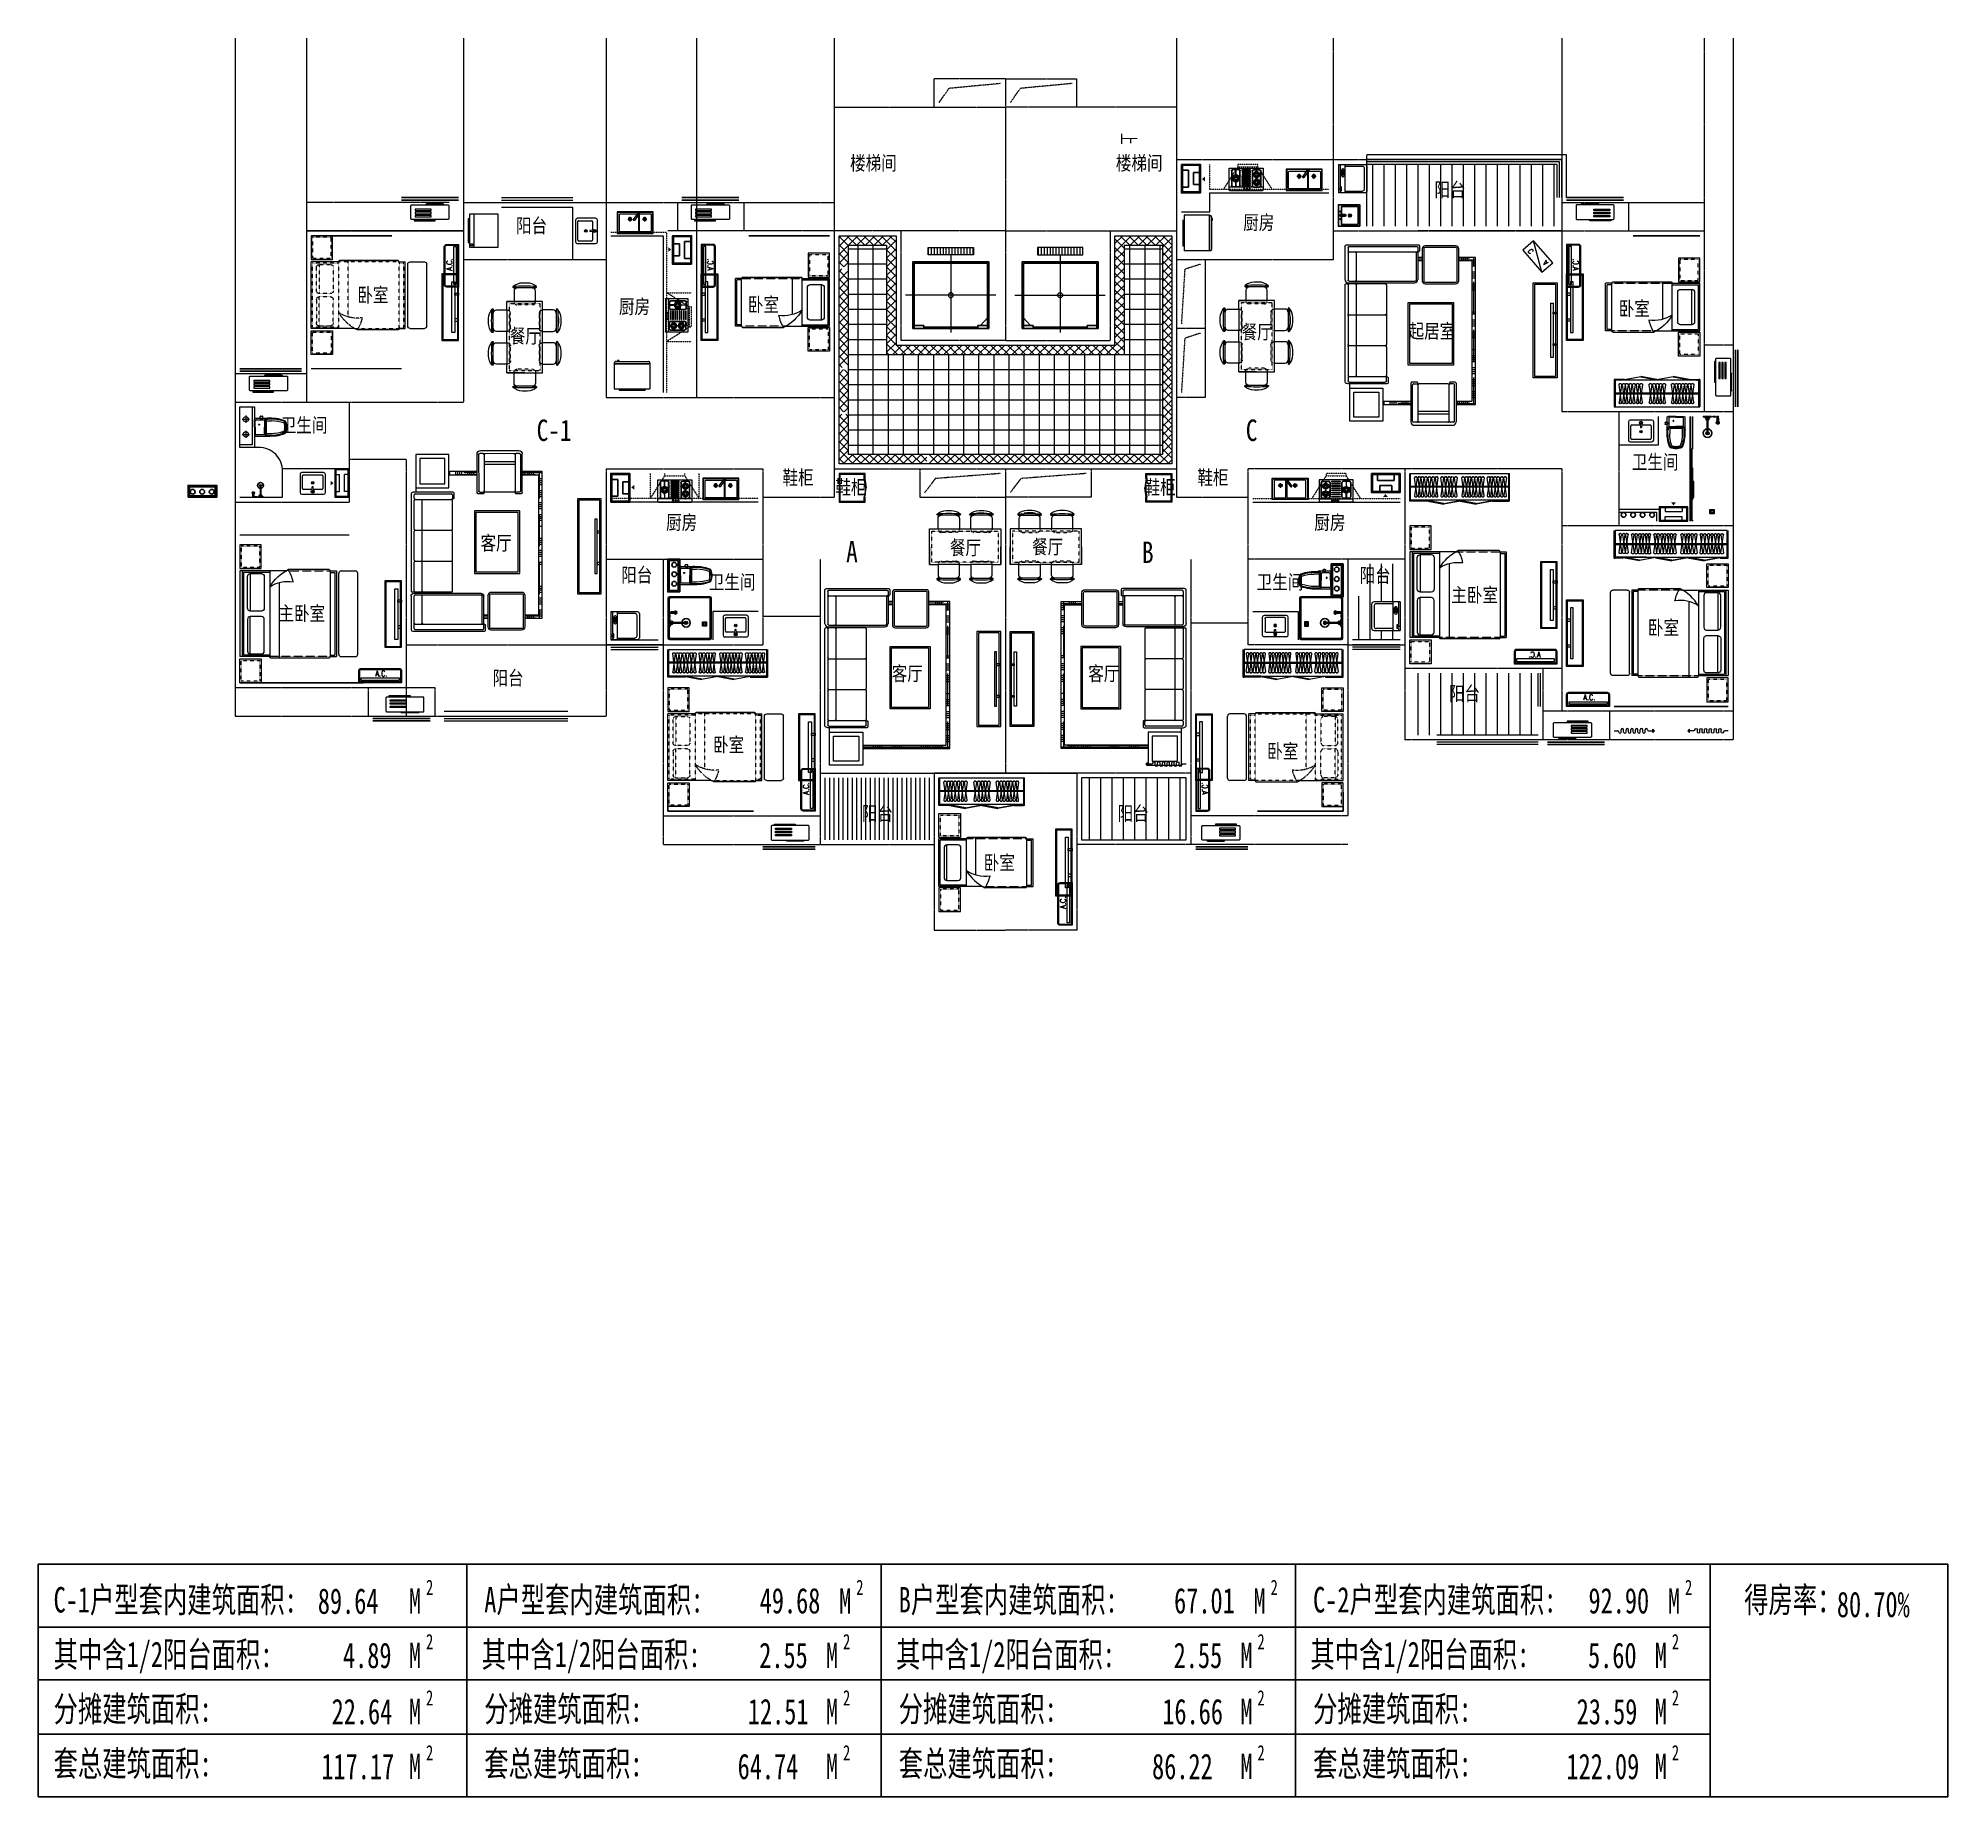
# Model space of a CAD drawing. Extents: x 5532716 to 5572872, y -448727 to -411748.
import ezdxf
from ezdxf.enums import TextEntityAlignment as Align

# ---------------------------------------------------------------- set-up
doc = ezdxf.new("R2010")
doc.units = 0
doc.linetypes.add('DASH', pattern=[0.35, 0.25, -0.1])
doc.linetypes.add('DOTE', pattern=[2.42, 2, -0.2, 0.02, -0.2])
doc.layers.get('0').update_dxf_attribs({"linetype": 'CONTINUOUS'})
for name, color, linetype in [('7-SANI', 4, 'CONTINUOUS'), ('fd', 4, 'CONTINUOUS'), ('PUB_TEXT', 7, 'CONTINUOUS'), ('RAIL', 163, 'CONTINUOUS'), ('STAIR', 3, 'CONTINUOUS'), ('WINDOW', 4, 'CONTINUOUS'), ('建筑设备及配件', 6, 'CONTINUOUS')]:
    doc.layers.add(name, color=color, linetype=linetype)
for name, color, linetype, lineweight in [('Area', 200, 'CONTINUOUS', 9), ('DOTE', 251, 'DOTE', 0), ('PUB_HATCH', 8, 'CONTINUOUS', 9), ('SIGNT', 252, 'DOTE', 0), ('WALL', 255, 'CONTINUOUS', 20), ('五金', 136, 'CONTINUOUS', 9), ('固定家具线', 243, 'CONTINUOUS', 20), ('填充', 252, 'CONTINUOUS', 0), ('家具', 33, 'CONTINUOUS', 9), ('看线', 27, 'CONTINUOUS', 0), ('移动家具', 41, 'CONTINUOUS', 20), ('结构细线', 250, 'CONTINUOUS', 15)]:
    doc.layers.add(name, color=color, linetype=linetype, lineweight=lineweight)
doc.styles.add('_TCH_DIM', font='SIMPLEX', dxfattribs={"bigfont": 'GBCBIG'})
doc.styles.add('DIM_FONT', font='SIMPLEX.shx', dxfattribs={"width": 0.8})
doc.styles.add('HZ', font='rs.shx', dxfattribs={"width": 0.8, "bigfont": 'hztxt.shx'})
doc.styles.add('新6+1$0$Standard', font='txt')
doc.styles.add('黑体', font='SIMHEI.TTF', dxfattribs={"height": 10})

msp = doc.modelspace()

# ---------------------------------------------------------------- texts
at = {"layer": 'PUB_TEXT', "style": '_TCH_DIM'}
msp.add_text('上', height=338, rotation=270, dxfattribs=at).set_placement((5555463, -413743))
at = {"layer": 'PUB_TEXT', "style": '黑体', "width": 0.8}
for s, p in [('楼梯间', (5550279, -414524)), ('楼梯间', (5555868, -414524)), ('阳台', (5562404, -415085)), ('阳台', (5543090, -415839)), ('厨房', (5558383, -415773)), (' 卧室', (5539672, -417297)), ('厨房', (5545255, -417540)), (' 卧室', (5547885, -417499)), (' 卧室', (5566198, -417582)), ('餐厅', (5542961, -418160)), ('餐厅', (5558349, -418073)), ('起居室', (5562024, -418056)), ('鞋柜', (5557420, -421137)), ('卫生间', (5566717, -420809)), ('鞋柜', (5549808, -421342)), ('鞋柜', (5556307, -421342)), ('厨房', (5559878, -422079)), ('客厅', (5542344, -422513)), ('餐厅', (5552215, -422611)), ('餐厅', (5553943, -422593)), ('阳台', (5545302, -423184)), ('阳台', (5560831, -423192)), ('卫生间', (5558829, -423334)), (' 主卧室', (5538177, -423992)), ('主卧室', (5562922, -423606)), ('卧室', (5566893, -424292)), ('客厅', (5555124, -425257)), ('阳台', (5562708, -425678)), (' 卧室', (5547152, -426754)), (' 卧室', (5558804, -426889)), (' 卧室', (5552846, -429233))]:
    msp.add_text(s, height=300, dxfattribs=at).set_placement(p, align=Align.CENTER)
for s, height, p in [('卫生间', 300, (5538307, -420034)), ('C-1', 450, (5543565, -420217)), ('C', 450, (5558233, -420217)), ('鞋柜', 300, (5548695, -421137)), ('厨房', 300, (5546247, -422079)), ('A', 450, (5549828, -422768)), ('B', 450, (5556049, -422783)), ('卫生间', 300, (5547307, -423334)), ('阳台', 300, (5542596, -425353)), ('客厅', 300, (5550992, -425257)), ('阳台', 300, (5550363, -428200)), ('阳台', 300, (5555743, -428200))]:
    msp.add_text(s, height=height, rotation=360, dxfattribs=at).set_placement(p, align=Align.CENTER)
at = {"layer": 'PUB_TEXT', "style": '黑体', "width": 0.7}
for s, height, p in [('C-1户型套内建筑面积:', 535.88, (5533039, -444851)), ('89.64', 535.9, (5538596, -444879)), ('A户型套内建筑面积:', 535.9, (5542096, -444851)), ('49.68', 535.9, (5547888, -444871)), ('B户型套内建筑面积:', 535.9, (5550811, -444851)), ('67.01', 535.9, (5556602, -444871)), ('C-2户型套内建筑面积:', 535.88, (5559525, -444851)), ('92.90', 535.9, (5565316, -444871)), ('得房率：', 535.9, (5568591, -444851)), ('80.70%%%', 535.9, (5570540, -444949)), ('其中含1/2阳台面积:', 535.88, (5533039, -445999)), ('4.89', 535.9, (5539125, -446020)), ('其中含1/2阳台面积:', 535.88, (5542041, -445999)), ('2.55', 535.9, (5547878, -446020)), ('其中含1/2阳台面积:', 535.88, (5550755, -445999)), ('2.55', 535.9, (5556593, -446020)), ('其中含1/2阳台面积:', 535.88, (5559469, -445999)), ('5.60', 535.9, (5565307, -446020)), ('分摊建筑面积:', 535.9, (5533039, -447147)), ('分摊建筑面积:', 535.9, (5542096, -447147)), ('分摊建筑面积:', 535.9, (5550811, -447147)), ('分摊建筑面积:', 535.9, (5559525, -447147)), ('22.64', 535.9, (5538886, -447202)), ('12.51', 535.9, (5547639, -447202)), ('16.66', 535.9, (5556354, -447202)), ('23.59', 535.9, (5565068, -447202)), ('套总建筑面积:', 535.9, (5533039, -448295)), ('套总建筑面积:', 535.9, (5542096, -448295)), ('套总建筑面积:', 535.9, (5550811, -448295)), ('套总建筑面积:', 535.9, (5559525, -448295)), ('117.17', 535.9, (5538670, -448356)), ('64.74', 535.9, (5547424, -448356)), ('86.22', 535.9, (5556139, -448356)), ('122.09', 535.9, (5564853, -448356))]:
    msp.add_text(s, height=height, dxfattribs=at).set_placement(p)

# ---------------------------------------------------------------- blocks, each defined once
blk = doc.blocks.new('ev')
at = {"layer": '结构细线'}
h = blk.add_hatch(dxfattribs=at)
h.set_pattern_fill('ANSI31', color=256, scale=500, angle=45, style=0)
h.set_pattern_definition([(90, (0, 0), (-62.5, 1e-14), [])])
h.paths.add_polyline_path([(1227964, -497919), (1228914, -497919), (1228914, -497769), (1227964, -497769)])
at = {"layer": 'RAIL'}
blk.add_line((1227814, -499409), (1227669, -499249), dxfattribs=at)
for points in [[(1227639, -499469), (1229239, -499469), (1229239, -498069), (1227639, -498069)], [(1227871, -499469), (1227669, -499469), (1227669, -499409), (1227871, -499409)], [(1229008, -499469), (1229209, -499469), (1229209, -499409), (1229008, -499409)]]:
    blk.add_lwpolyline(points, close=True, dxfattribs=at)
for points in [[(1229209, -499439), (1229209, -499439), (1229209, -498099), (1227669, -498099), (1227669, -499439), (1227669, -499439)], [(1227871, -499439), (1229008, -499439)]]:
    blk.add_lwpolyline(points, dxfattribs=at)
at = {"layer": '结构细线'}
for p, q in [((1228439, -497919), (1228439, -499552)), ((1227489, -498769), (1229389, -498769))]:
    blk.add_line(p, q, dxfattribs=at)
blk.add_lwpolyline([(1227964, -497919), (1228914, -497919), (1228914, -497769), (1227964, -497769)], close=True, dxfattribs=at)
blk.add_circle((1228439, -498769), 50, dxfattribs=at)
blk = doc.blocks.new('fdsfds')
at = {"layer": '移动家具', "ltscale": 20}
blk.add_lwpolyline([(-7517, -59003), (-6797, -59003), (-6797, -58283), (-7517, -58283)], close=True, dxfattribs=at)
at = {"layer": '移动家具', "color": 8}
blk.add_lwpolyline([(-7431, -58917), (-6884, -58917), (-6884, -58369), (-7431, -58369)], close=True, dxfattribs=at)
blk = doc.blocks.new('hjghkjkhj')
at = {"layer": '填充', "color": 8}
for p, q in [((36471, 17536), (36100, 17536)), ((36140, 17041), (36140, 17559)), ((36254, 17498), (36254, 17559)), ((36292, 17495), (36292, 17559)), ((36330, 17495), (36330, 17559)), ((36368, 17495), (36368, 17559)), ((36414, 17495), (36414, 17559)), ((36452, 17495), (36452, 17559)), ((37588, 17536), (37337, 17536)), ((37397, 17498), (37397, 17559)), ((37435, 17495), (37435, 17559)), ((37473, 17495), (37473, 17559)), ((37511, 17495), (37511, 17559)), ((37626, 17498), (37626, 17559)), ((37664, 17495), (37664, 17559)), ((37702, 17495), (37702, 17559)), ((37740, 17495), (37740, 17559)), ((37854, 17498), (37854, 17559)), ((36164, 17422), (36100, 17422)), ((36164, 17384), (36100, 17384)), ((36164, 17346), (36100, 17346)), ((36164, 17308), (36100, 17308)), ((36164, 17194), (36100, 17194)), ((36178, 17495), (36178, 17498)), ((36471, 17498), (36216, 17498)), ((37740, 17498), (37337, 17498)), ((37550, 17495), (37550, 17498)), ((37778, 17495), (37778, 17498)), ((36164, 17155), (36100, 17155)), ((36164, 17117), (36100, 17117)), ((36164, 17079), (36100, 17079)), ((36164, 16965), (36100, 16965)), ((36164, 16927), (36100, 16927)), ((36164, 16889), (36100, 16889)), ((36164, 16851), (36100, 16851)), ((36164, 16736), (36100, 16736)), ((36164, 16698), (36100, 16698)), ((36164, 16660), (36100, 16660)), ((36164, 16622), (36100, 16622)), ((36164, 16508), (36100, 16508)), ((36140, 16127), (36140, 16736)), ((36164, 16279), (36100, 16279)), ((36164, 16241), (36100, 16241)), ((36164, 16203), (36100, 16203)), ((36164, 16165), (36100, 16165)), ((36164, 16051), (36100, 16051)), ((36164, 16012), (36100, 16012)), ((36164, 15974), (36100, 15974)), ((36164, 15936), (36100, 15936)), ((36164, 15822), (36100, 15822)), ((36164, 15784), (36100, 15784)), ((36140, 15212), (36140, 15822)), ((36164, 15365), (36100, 15365)), ((36164, 15327), (36100, 15327)), ((36164, 15289), (36100, 15289)), ((36164, 15250), (36100, 15250)), ((36164, 15136), (36100, 15136)), ((36164, 15098), (36100, 15098)), ((36164, 15060), (36100, 15060)), ((36164, 15022), (36100, 15022)), ((36164, 14908), (36100, 14908)), ((36164, 14869), (36100, 14869)), ((36164, 14831), (36100, 14831)), ((36424, 14793), (36100, 14793)), ((36140, 14744), (36140, 14908)), ((36178, 14744), (36178, 14755)), ((36424, 14755), (36216, 14755)), ((36254, 14755), (36254, 14808)), ((36292, 14744), (36292, 14808)), ((36330, 14744), (36330, 14808)), ((36368, 14744), (36368, 14808)), ((37207, 14755), (37125, 14755)), ((37207, 14793), (37126, 14793))]:
    blk.add_line(p, q, dxfattribs=at)
at = {"layer": '填充'}
blk.add_line((38507, 17245), (38507, 17161), dxfattribs=at)
at = {"layer": '移动家具', "ltscale": 20}
for p, q in [((37273, 17955), (36535, 17955)), ((36471, 17152), (36471, 17891)), ((37337, 17152), (37337, 17891)), ((36492, 17131), (36587, 17131)), ((36629, 17163), (37179, 17162)), ((37220, 17131), (37316, 17131)), ((37776, 17044), (37776, 17140)), ((37797, 17161), (38541, 17161)), ((37807, 16453), (37807, 17002)), ((38599, 17129), (38599, 15270)), ((37807, 15270), (37807, 16411)), ((37207, 14659), (37207, 15169)), ((38539, 15229), (37267, 15229)), ((37828, 15249), (38522, 15249)), ((38523, 15249), (38581, 15249)), ((38599, 15169), (38599, 14532)), ((37176, 14521), (37176, 14617)), ((37228, 14638), (37197, 14638)), ((38568, 14501), (37197, 14501))]:
    blk.add_line(p, q, dxfattribs=at)
at = {"layer": '移动家具', "color": 8}
for p, q in [((36504, 17876), (36503, 17184)), ((36525, 17897), (36588, 17897)), ((36588, 17897), (37182, 17896)), ((36609, 17876), (36608, 17184)), ((36609, 17740), (37200, 17741)), ((36609, 17689), (37200, 17689)), ((37179, 17896), (37222, 17897)), ((37201, 17877), (37200, 17183)), ((37201, 17877), (37200, 17183)), ((37201, 17876), (37200, 17184)), ((37222, 17897), (37285, 17897)), ((37306, 17876), (37305, 17184)), ((36524, 17163), (36588, 17163)), ((37284, 17163), (37220, 17163)), ((37807, 17108), (37807, 17044)), ((38520, 17129), (37828, 17129)), ((38520, 17023), (37828, 17023)), ((38385, 15270), (38385, 17002)), ((38541, 17044), (38541, 17108)), ((38541, 16453), (38541, 17002)), ((38522, 16432), (37828, 16432)), ((38541, 15862), (38541, 16411)), ((38522, 15841), (37828, 15841)), ((38541, 15270), (38541, 15820)), ((37237, 14638), (37237, 15179)), ((38522, 15199), (37257, 15199)), ((38385, 14658), (38385, 15178)), ((38541, 14617), (38541, 15178)), ((37207, 14553), (37207, 14617)), ((38520, 14638), (37228, 14638)), ((38541, 14553), (38541, 14617)), ((38520, 14532), (37228, 14532))]:
    blk.add_line(p, q, dxfattribs=at)
at = {"layer": '移动家具'}
for p, q in [((37124, 14744), (37207, 14744)), ((37125, 14808), (37207, 14808))]:
    blk.add_line(p, q, dxfattribs=at)
for points in [[(36471, 17559), (36100, 17559), (36100, 14744), (36424, 14744)], [(37854, 17559), (37337, 17559)], [(36471, 17495), (36164, 17495), (36164, 14808), (36424, 14808)], [(37874, 17495), (37337, 17495)]]:
    blk.add_lwpolyline(points, dxfattribs=at)
at = {"layer": '移动家具', "ltscale": 20}
blk.add_lwpolyline([(37388, 15605), (36521, 15605), (36521, 16803), (37388, 16803)], close=True, dxfattribs=at)
at = {"layer": '移动家具', "color": 8}
blk.add_lwpolyline([(37358, 15635), (36551, 15635), (36551, 16773), (37358, 16773)], close=True, dxfattribs=at)
at = {"layer": '移动家具', "ltscale": 20}
blk.add_lwpolyline([(37124, 15189, 0.414214), (37064, 15249), (36484, 15249, 0.414214), (36424, 15189), (36424, 14581, 0.414214), (36484, 14521), (37064, 14521, 0.414214), (37124, 14581)], format="xyb", close=True, dxfattribs=at)
at = {"layer": '移动家具', "color": 8}
blk.add_lwpolyline([(37092, 15189, 0.414214), (37064, 15218), (36484, 15218, 0.414214), (36455, 15189), (36455, 14581, 0.414214), (36484, 14552), (37064, 14552, 0.414214), (37092, 14581)], format="xyb", close=True, dxfattribs=at)
at = {"layer": '移动家具', "ltscale": 20}
for centre, radius, start, end in [((36535, 17891), 64, 90, 180), ((37273, 17891), 64, 0, 90), ((36588, 17184), 20.8, 269.9332, 359.9332), ((36629, 17184), 20.8, 179.9332, 269.9332), ((37179, 17183), 20.8, 269.9332, 359.9332), ((37179, 17183), 20.8, 269.9332, 359.9332), ((37221, 17184), 20.8, 179.9332, 269.9332), ((36492, 17152), 20.8, 179.9332, 269.9332), ((36587, 17147), 15.8, 269.9332, 89.9332), ((37220, 17147), 15.8, 89.9332, 269.9332), ((37316, 17152), 20.8, 269.9332, 359.9332), ((37267, 15169), 60, 90, 180), ((38539, 15169), 60, 0, 90)]:
    blk.add_arc(centre, radius, start, end, dxfattribs=at)
at = {"layer": '移动家具', "color": 8}
for centre, radius, start, end in [((36525, 17876), 21.1, 89.9332, 179.9332), ((36588, 17876), 21.1, 359.9332, 89.9332), ((36630, 17876), 21.1, 89.9332, 179.9332), ((37179, 17876), 21.1, 359.9332, 89.9332), ((37179, 17875), 21.1, 5.0159, 89.9332), ((37179, 17875), 21.1, 5.0159, 89.9332), ((37222, 17876), 21.1, 89.9332, 179.9332), ((37222, 17875), 21.1, 89.9332, 174.8505), ((37222, 17875), 21.1, 89.9332, 174.8505), ((37285, 17876), 21.1, 359.9332, 89.9332), ((36524, 17184), 20.8, 179.9332, 269.9332), ((37284, 17184), 20.8, 269.9332, 359.9332), ((37257, 15179), 20, 90, 180)]:
    blk.add_arc(centre, radius, start, end, dxfattribs=at)
at = {"layer": '移动家具', "ltscale": 20, "extrusion": (0, 0, -1)}
for centre, major_axis, start_param, end_param in [((37797, 17140), (-14.7, 14.7), 5.497787, 7.068583), ((37792, 17044), (-11.2, 11.2), 2.356194, 5.497787), ((37828, 17044), (14.7, 14.7), 2.356194, 3.926991), ((37828, 17002), (-14.7, 14.7), 5.497787, 7.068583), ((38544, 17097), (-45, 45), 0.737791, 1.831699), ((37828, 16453), (14.7, 14.7), 2.356194, 3.926991), ((37828, 16411), (-14.7, 14.7), 5.497787, 7.068583), ((37828, 15861), (14.7, 14.7), 2.356194, 3.926991), ((37828, 15820), (-14.7, 14.7), 5.497787, 7.068583), ((37828, 15270), (14.7, 14.7), 2.356194, 3.926991), ((38578, 15270), (14.9, 14.9), 0.785398, 2.267485), ((37228, 14659), (14.7, 14.7), 2.356194, 3.926991), ((37197, 14521), (14.7, 14.7), 2.356194, 3.926991), ((38568, 14532), (22.4, 22.4), 0.785398, 2.356194)]:
    blk.add_ellipse(centre, major_axis=major_axis, ratio=1, start_param=start_param, end_param=end_param, dxfattribs=at)
at = {"layer": '移动家具', "color": 8, "extrusion": (0, 0, -1)}
for centre, major_axis, start_param, end_param in [((37828, 17108), (-14.7, 14.7), 5.497787, 7.068583), ((38406, 17002), (-14.9, -14.9), 0.785398, 2.267485), ((38520, 17108), (14.9, 14.9), -0.785398, 0.785398), ((38520, 17044), (-14.9, 14.9), 2.356194, 3.926991), ((38520, 17002), (14.9, 14.9), -0.785398, 0.785398), ((38520, 16453), (-14.9, 14.9), 2.356194, 3.838281), ((38520, 16411), (-14.9, 14.9), 0.874108, 2.356194), ((38520, 15862), (14.9, 14.9), 0.785398, 2.267485), ((38520, 15820), (-14.9, 14.9), 0.874108, 2.356194), ((38364, 15270), (14.9, 14.9), 0.785398, 2.267485), ((38406, 15178), (14.9, 14.9), 3.926991, 5.409078), ((38520, 15270), (14.9, 14.9), 0.785398, 2.267485), ((38520, 15178), (-14.9, 14.9), 0.874108, 2.356194), ((37228, 14617), (-14.7, 14.7), 5.497787, 7.068583), ((38364, 14658), (14.9, 14.9), 0.785398, 2.267485), ((38520, 14659), (-14.9, 14.9), 2.356194, 3.926991), ((38520, 14617), (14.9, 14.9), -0.785398, 0.785398), ((37228, 14553), (14.7, 14.7), 2.356194, 3.926991), ((38520, 14553), (-14.9, 14.9), 2.356194, 3.926991)]:
    blk.add_ellipse(centre, major_axis=major_axis, ratio=1, start_param=start_param, end_param=end_param, dxfattribs=at)
at = {"layer": '移动家具', "color": 8}
for centre, major_axis, start_param, end_param in [((38364, 17002), (14.9, -14.9), 0.785398, 2.267485), ((38364, 15178), (-14.9, 14.9), 3.926991, 5.409078), ((38406, 15270), (-14.9, 14.9), 0.785398, 2.267485), ((38406, 14658), (-14.9, 14.9), 0.785398, 2.267485)]:
    blk.add_ellipse(centre, major_axis=major_axis, ratio=1, start_param=start_param, end_param=end_param, dxfattribs=at)
at = {"layer": '移动家具', "ltscale": 20}
blk.add_ellipse((37197, 14617), major_axis=(-14.7, 14.7), ratio=1, start_param=-0.785398, end_param=0.785398, dxfattribs=at)
at = {"layer": '移动家具', "xscale": -0.8800000000046566, "yscale": 0.8800000000046566, "zscale": 0.8800000000000001}
blk.add_blockref('fdsfds', (31892, 69167), dxfattribs=at)
blk = doc.blocks.new('A$C2FB07499')
at = {"layer": '家具', "ltscale": 0.5}
blk.add_lwpolyline([(500, 0), (0, 0), (0, 2000), (500, 2000)], close=True, dxfattribs=at)
at = {"layer": '家具', "color": 251, "ltscale": 40}
for points in [[(470, 30), (30, 30), (30, 1970), (470, 1970)], [(368, 1572), (415, 1572), (415, 428), (368, 428)], [(415, 1381), (480, 1381), (480, 1343), (415, 1343)], [(415, 717), (480, 717), (480, 679), (415, 679)]]:
    blk.add_lwpolyline(points, close=True, dxfattribs=at)
blk = doc.blocks.new('A$C765B7F83')
at = {"layer": '移动家具', "color": 251, "ltscale": 40}
blk.add_line((654, 144), (0, 339), dxfattribs=at)
at = {"layer": '移动家具', "ltscale": 0.5}
blk.add_lwpolyline([(451, -77), (0, 339), (203, 559), (654, 144)], close=True, dxfattribs=at)
at = {"layer": '移动家具', "color": 251, "ltscale": 40, "style": 'HZ', "width": 0.8}
for s, p in [('C', (153, 383)), ('A', (390, 56))]:
    blk.add_text(s, height=107, rotation=317.3823, dxfattribs=at).set_placement(p)
blk = doc.blocks.new('A$C295F301A')
at = {"layer": '家具', "color": 8, "linetype": 'DASH', "ltscale": 0.1}
blk.add_line((0, 92), (0, 407), dxfattribs=at)
blk.add_line((0, 92), (0, 407), dxfattribs=at)
for centre, start, end in [((67, 407), 90, 180), ((67, 407), 90, 180), ((67, 92), 180, 270), ((67, 92), 180, 270)]:
    blk.add_arc(centre, 67.5, start, end, dxfattribs=at)
at = {"layer": '移动家具'}
for p, q in [((74, 474), (74, 24)), ((360, 19), (360, 479)), ((360, 19), (360, 479))]:
    blk.add_line(p, q, dxfattribs=at)
blk.add_lwpolyline([(74, 24), (292, 24, 0.414214), (360, 92), (360, 19, 0.319431), (372, 1, 0.307703), (384, 3, 0.187559), (460, 200), (460, 299, 0.171658), (384, 495, 0.324647), (372, 498, 0.302537), (360, 479), (360, 407, 0.414214), (292, 474), (74, 474)], format="xyb", dxfattribs=at)
blk.add_arc((-2318, 249), 2713, 354.8023, 5.1977, dxfattribs=at)
blk.add_arc((-2318, 249), 2713, 354.8023, 5.1977, dxfattribs=at)
blk = doc.blocks.new('A$C573A0EC4')
at = {"layer": '家具', "color": 8, "linetype": 'DASH', "ltscale": 0.1}
for p, q in [((460, 1637), (460, 1322)), ((460, 1637), (460, 1322)), ((1065, 1322), (1065, 1637)), ((1065, 1322), (1065, 1637)), ((460, 950), (460, 635)), ((460, 950), (460, 635)), ((1065, 635), (1065, 950)), ((1065, 635), (1065, 950))]:
    blk.add_line(p, q, dxfattribs=at)
at = {"layer": '家具', "color": 8, "linetype": 'DASH'}
blk.add_line((388, 568), (393, 568), dxfattribs=at)
blk.add_line((388, 568), (393, 568), dxfattribs=at)
at = {"layer": '家具', "color": 8, "linetype": 'DASH', "ltscale": 0.1}
blk.add_lwpolyline([(438, 1836), (1088, 1836), (1088, 436), (438, 436)], close=True, dxfattribs=at)
for centre, start, end in [((393, 1637), 0, 90), ((393, 1637), 0, 90), ((1132, 1637), 90, 180), ((1132, 1637), 90, 180), ((393, 1322), 270, 0), ((393, 1322), 270, 0), ((1132, 1322), 180, 270), ((1132, 1322), 180, 270), ((393, 950), 0, 90), ((1132, 950), 90, 180), ((1132, 950), 90, 180), ((393, 635), 270, 0), ((393, 635), 270, 0), ((1132, 635), 180, 270), ((1132, 635), 180, 270)]:
    blk.add_arc(centre, 67.5, start, end, dxfattribs=at)
at = {"layer": '移动家具'}
for p, q in [((100, 1710), (100, 1250)), ((100, 1710), (100, 1250)), ((388, 1255), (388, 1705)), ((1138, 1705), (1138, 1255)), ((1425, 1250), (1425, 1710)), ((1425, 1250), (1425, 1710)), ((100, 1023), (100, 563)), ((100, 1023), (100, 563)), ((388, 568), (388, 1018)), ((1138, 1018), (1138, 568)), ((1425, 563), (1425, 1023)), ((1425, 563), (1425, 1023))]:
    blk.add_line(p, q, dxfattribs=at)
for points in [[(1138, 386), (388, 386), (388, 568), (168, 568, -0.414214), (100, 635), (100, 563, -0.319431), (88, 544, -0.307703), (76, 547, -0.187559), (0, 743), (0, 842, -0.171658), (76, 1039, -0.324647), (88, 1041, -0.302537), (100, 1023), (100, 950, -0.414214), (168, 1018), (388, 1018), (388, 1255), (168, 1255, -0.414214), (100, 1322), (100, 1250, -0.319431), (88, 1231, -0.307703), (76, 1234, -0.187559), (0, 1430), (0, 1529, -0.171658), (76, 1725, -0.324647), (88, 1728, -0.302537), (100, 1710), (100, 1637, -0.414214), (168, 1705), (388, 1705), (388, 1886), (1138, 1886)], [(763, 386), (1138, 386), (1138, 568), (1357, 568, 0.414214), (1425, 635), (1425, 563, 0.319431), (1437, 544, 0.307703), (1448, 547, 0.187559), (1525, 743), (1525, 842, 0.171658), (1448, 1039, 0.324647), (1437, 1041, 0.302537), (1425, 1023), (1425, 950, 0.414214), (1357, 1018), (1138, 1018), (1138, 1255), (1357, 1255, 0.414214), (1425, 1322), (1425, 1250, 0.319431), (1437, 1231, 0.307703), (1448, 1234, 0.187559), (1525, 1430), (1525, 1529, 0.171658), (1448, 1725, 0.324647), (1437, 1728, 0.302537), (1425, 1710), (1425, 1637, 0.414214), (1357, 1705), (1138, 1705), (1138, 1886), (763, 1886)], [(62, 1355, -0.079824), (50, 1430), (50, 1528, -0.059527), (60, 1591, -0.059527)]]:
    blk.add_lwpolyline(points, format="xyb", dxfattribs=at)
for centre, start, end in [((2778, 1480), 174.8023, 185.1977), ((2778, 1480), 174.8023, 185.1977), ((-1253, 1480), 354.8023, 5.1977), ((-1253, 1480), 354.8023, 5.1977), ((2778, 793), 174.8023, 185.1977), ((2778, 793), 174.8023, 185.1977), ((-1253, 793), 354.8023, 5.1977), ((-1253, 793), 354.8023, 5.1977)]:
    blk.add_arc(centre, 2713, start, end, dxfattribs=at)
at = {"color": 2, "xscale": -1, "rotation": 270}
blk.add_blockref('A$C295F301A', (514, 1812), dxfattribs=at)
at = {"color": 2, "rotation": 270}
blk.add_blockref('A$C295F301A', (514, 460), dxfattribs=at)
blk = doc.blocks.new('A$C108F55D5')
at = {"layer": 'fd'}
for p, q in [((247, 945), (247, 691)), ((953, 945), (953, 691)), ((953, 691), (247, 691)), ((853, 479), (347, 479)), ((347, 225), (347, 479)), ((853, 225), (853, 479))]:
    blk.add_line(p, q, dxfattribs=at)
for points in [[(1200, 985), (0, 985), (0, 185), (1200, 185)], [(1160, 945), (40, 945), (40, 225), (1160, 225)]]:
    blk.add_lwpolyline(points, close=True, dxfattribs=at)
blk.add_lwpolyline([(582, 0, 200, 0, 0), (582, 124, 0, 0, 0)], format="xyseb", dxfattribs=at)
blk = doc.blocks.new('A$C333F4C7C')
at = {"linetype": 'Continuous'}
blk.add_blockref('A$C108F55D5', (0, 0), dxfattribs=at)
blk = doc.blocks.new('A$C1BE601A8')
at = {"layer": '家具'}
for p, q in [((0, 0), (0, 450)), ((0, 450), (757, 450)), ((757, 450), (757, 0)), ((757, 0), (0, 0))]:
    blk.add_line(p, q, dxfattribs=at)
at = {"layer": '家具', "color": 251}
for p, q in [((10, 10), (10, 440)), ((10, 440), (747, 440)), ((273, 408), (56, 408)), ((315, 427), (293, 411)), ((293, 411), (390, 273)), ((412, 288), (315, 427)), ((695, 408), (326, 408)), ((747, 440), (747, 10)), ((747, 10), (10, 10)), ((41, 393), (41, 50)), ((56, 35), (273, 35)), ((226, 300), (130, 300)), ((178, 248), (178, 348)), ((288, 50), (288, 393)), ((311, 393), (311, 50)), ((326, 35), (695, 35)), ((534, 300), (438, 300)), ((486, 248), (486, 348)), ((710, 50), (710, 393))]:
    blk.add_line(p, q, dxfattribs=at)
for centre, radius in [((178, 300), 36.1), ((178, 300), 27.1), ((486, 300), 36.1), ((486, 300), 27.1)]:
    blk.add_circle(centre, radius, dxfattribs=at)
for centre, radius, start, end in [((56, 393), 15, 90, 180), ((273, 393), 15, 0, 90), ((304, 419), 21.7, 342.6068, 267.3353), ((326, 393), 15, 90, 180), ((695, 393), 15, 0, 90), ((56, 50), 15, 180, 270), ((273, 50), 15, 270, 0), ((326, 50), 15, 180, 270), ((401, 281), 13.3, 214.971, 34.971), ((695, 50), 15, 270, 0)]:
    blk.add_arc(centre, radius, start, end, dxfattribs=at)
blk = doc.blocks.new('ddfdf')
at = {"layer": '家具'}
for p, q in [((15801, -30110), (15801, -30822)), ((16260, -30111), (15801, -30110)), ((16270, -30121), (16270, -30812)), ((15801, -30822), (16260, -30822))]:
    blk.add_line(p, q, dxfattribs=at)
at = {"layer": '家具', "color": 251}
for p, q in [((16201, -30822), (16202, -30111)), ((15826, -30314), (15826, -30189)), ((15829, -30248), (15829, -30252)), ((15947, -30248), (15829, -30248)), ((15829, -30252), (15947, -30252)), ((15832, -30556), (15832, -30379)), ((15832, -30379), (15849, -30379)), ((15834, -30314), (15834, -30189)), ((15849, -30379), (15849, -30556)), ((15856, -30159), (16163, -30159)), ((15856, -30167), (16163, -30167)), ((16163, -30337), (15856, -30336)), ((16163, -30345), (15856, -30344)), ((15878, -30556), (15878, -30380)), ((15878, -30380), (15894, -30380)), ((15894, -30380), (15894, -30556)), ((15923, -30556), (15923, -30380)), ((15923, -30380), (15940, -30380)), ((15940, -30380), (15940, -30556)), ((15947, -30252), (15947, -30248)), ((15952, -30159), (15957, -30157)), ((15968, -30208), (15952, -30159)), ((15968, -30295), (15952, -30344)), ((15952, -30344), (15957, -30346)), ((15957, -30157), (15973, -30206)), ((15957, -30346), (15973, -30297)), ((15973, -30206), (15968, -30208)), ((15973, -30297), (15968, -30295)), ((15968, -30556), (15968, -30380)), ((15968, -30380), (15985, -30380)), ((15985, -30380), (15985, -30556)), ((16014, -30556), (16014, -30380)), ((16014, -30380), (16030, -30380)), ((16030, -30380), (16030, -30556)), ((16062, -30157), (16046, -30206)), ((16046, -30206), (16051, -30208)), ((16046, -30297), (16051, -30295)), ((16062, -30346), (16046, -30297)), ((16051, -30208), (16067, -30159)), ((16051, -30295), (16067, -30344)), ((16059, -30556), (16059, -30380)), ((16059, -30380), (16076, -30380)), ((16067, -30159), (16062, -30157)), ((16067, -30344), (16062, -30346)), ((16072, -30252), (16072, -30248)), ((16072, -30248), (16190, -30248)), ((16190, -30253), (16072, -30252)), ((16076, -30380), (16076, -30556)), ((16104, -30556), (16104, -30380)), ((16104, -30380), (16121, -30380)), ((16121, -30380), (16121, -30556)), ((16150, -30556), (16150, -30380)), ((16150, -30380), (16166, -30380)), ((16166, -30380), (16166, -30556)), ((16185, -30189), (16185, -30315)), ((16190, -30248), (16190, -30253)), ((16193, -30189), (16193, -30315)), ((15829, -30682), (15829, -30686)), ((15904, -30682), (15829, -30682)), ((15829, -30686), (15904, -30686)), ((15831, -30750), (15831, -30624)), ((15849, -30556), (15832, -30556)), ((15839, -30750), (15839, -30624)), ((15861, -30594), (16167, -30595)), ((15861, -30602), (16167, -30603)), ((16167, -30772), (15861, -30772)), ((16167, -30780), (15861, -30780)), ((15894, -30556), (15878, -30556)), ((15904, -30686), (15904, -30682)), ((15940, -30556), (15923, -30556)), ((15937, -30595), (15937, -30654)), ((15942, -30595), (15937, -30595)), ((15937, -30654), (15942, -30654)), ((15937, -30780), (15937, -30720)), ((15937, -30720), (15942, -30720)), ((15942, -30780), (15937, -30780)), ((15942, -30654), (15942, -30595)), ((15942, -30720), (15942, -30780)), ((15985, -30556), (15968, -30556)), ((15968, -30684), (15968, -30688)), ((16063, -30684), (15968, -30684)), ((15968, -30688), (16063, -30688)), ((16030, -30556), (16014, -30556)), ((16076, -30556), (16059, -30556)), ((16063, -30688), (16063, -30684)), ((16095, -30595), (16095, -30654)), ((16099, -30595), (16095, -30595)), ((16095, -30654), (16099, -30654)), ((16095, -30780), (16095, -30720)), ((16095, -30720), (16099, -30720)), ((16099, -30780), (16095, -30780)), ((16099, -30654), (16099, -30595)), ((16099, -30720), (16099, -30780)), ((16121, -30556), (16104, -30556)), ((16126, -30690), (16126, -30685)), ((16126, -30685), (16199, -30685)), ((16199, -30690), (16126, -30690)), ((16166, -30556), (16150, -30556)), ((16189, -30625), (16189, -30750)), ((16197, -30625), (16197, -30750)), ((16199, -30685), (16199, -30690))]:
    blk.add_line(p, q, dxfattribs=at)
for centre, radius in [((16013, -30253), 70.1), ((16013, -30253), 47.3), ((16013, -30253), 41.8), ((16013, -30253), 25.3), ((16235, -30426), 16.2), ((16240, -30485), 16.2), ((15936, -30685), 63.7), ((15936, -30685), 43), ((15936, -30685), 38), ((15936, -30685), 23), ((16096, -30687), 63.7), ((16096, -30687), 43), ((16096, -30687), 38), ((16096, -30687), 23), ((16238, -30542), 16.2)]:
    blk.add_circle(centre, radius, dxfattribs=at)
at = {"layer": '家具'}
for centre, start, end in [((16260, -30121), 0, 89.961), ((16260, -30812), 269.961, 0)]:
    blk.add_arc(centre, 10, start, end, dxfattribs=at)
at = {"layer": '家具', "color": 251}
for centre, radius, start, end in [((15856, -30189), 30, 89.961, 179.961), ((15856, -30314), 30, 179.961, 269.961), ((15856, -30189), 22, 89.961, 179.961), ((15856, -30314), 22, 179.961, 269.961), ((16163, -30189), 30, 359.961, 89.961), ((16163, -30189), 22, 359.961, 89.961), ((16163, -30315), 30, 269.961, 359.961), ((16163, -30315), 22, 269.961, 359.961), ((15861, -30624), 30, 89.961, 179.961), ((15861, -30750), 30, 179.961, 269.961), ((15861, -30624), 22, 89.961, 179.961), ((15861, -30750), 22, 179.961, 269.961), ((16167, -30625), 30, 359.961, 89.961), ((16167, -30625), 22, 359.961, 89.961), ((16167, -30750), 30, 269.961, 359.961), ((16167, -30750), 22, 269.961, 359.961)]:
    blk.add_arc(centre, radius, start, end, dxfattribs=at)
blk = doc.blocks.new('新6+1$0$A$C6B9D358A')
at = {"layer": '家具'}
for p, q in [((551, 600), (1, 600)), ((1, 0), (1, 600)), ((36, 557), (36, 600)), ((36, 557), (66, 557)), ((66, 474), (36, 474)), ((36, 0), (36, 474)), ((66, 557), (66, 474)), ((145, 600), (145, 0)), ((145, 562), (506, 562)), ((546, 78), (546, 522)), ((601, 50), (601, 550)), ((1, 0), (551, 0)), ((87, 222), (99, 222)), ((89, 130), (99, 130)), ((97, 147), (97, 212)), ((97, 212), (114, 212)), ((114, 147), (97, 147)), ((114, 212), (114, 147)), ((145, 38), (506, 38))]:
    blk.add_line(p, q, dxfattribs=at)
blk.add_lwpolyline([(95, 262, -0.185158), (108, 257, -0.102042), (122, 237, -0.060862), (130, 212, -0.047173), (133, 179, -0.047173), (130, 145, -0.060862), (122, 120, -0.102042), (108, 100, -0.185158), (95, 95, -0.185158), (82, 100, -0.102042), (68, 120, -0.060862), (60, 145, -0.047173), (57, 179, -0.047173), (60, 212, -0.060862), (68, 237, -0.102042), (82, 257, -0.185158)], format="xyb", close=True, dxfattribs=at)
for points in [[(89, 130, -0.259034), (85, 132, -0.076276), (80, 144, -0.036515), (78, 157, -0.026615), (77, 176, -0.026615), (78, 195, -0.036515), (80, 208, -0.076276), (85, 220, -0.259034), (89, 222, -0.078462), (90, 222, -0.056762)], [(99, 130, -0.259034), (96, 132, -0.076276), (91, 144, -0.036515), (88, 157, -0.026615), (87, 176, -0.026615), (88, 195, -0.036515), (91, 208, -0.076276), (96, 220, -0.259034), (99, 222, -0.259034), (103, 220, -0.056762), (107, 212, -0.036515)], [(108, 147, -0.008736), (108, 144, -0.076276), (103, 132, -0.259034), (99, 130, -0.259034)]]:
    blk.add_lwpolyline(points, format="xyb", dxfattribs=at)
blk.add_circle((36, 514), 17.5, dxfattribs=at)
for centre, radius, start, end in [((506, 522), 40, 0, 90), ((551, 550), 50, 0, 90), ((506, 78), 40, 270, 0), ((551, 50), 50, 270, 0)]:
    blk.add_arc(centre, radius, start, end, dxfattribs=at)
at = {"layer": '家具', "style": '新6+1$0$Standard', "oblique": -180, "text_generation_flag": 4, "width": 0.8, "flags": 9}
for tag in ['XSIZE', 'YSIZE']:
    blk.add_attdef(tag, (1, 345), '', height=0.5, rotation=270, dxfattribs=at)
blk = doc.blocks.new('新6+1$0$w')
at = {"layer": '建筑设备及配件'}
for p, q in [((31103, 5587), (30990, 5587)), ((31103, 5556), (30990, 5556))]:
    blk.add_line(p, q, dxfattribs=at)
for points in [[(30692, 5343), (31142, 5343), (31142, 5793), (30692, 5793)], [(30727, 5378), (31072, 5378), (31072, 5758), (30727, 5758)]]:
    blk.add_lwpolyline(points, close=True, dxfattribs=at)
for centre, radius in [((31103, 5651), 10.2), ((30898, 5566), 29.5), ((30898, 5566), 19.5), ((31103, 5572), 15.3), ((31103, 5494), 10.2)]:
    blk.add_circle(centre, radius, dxfattribs=at)
blk.add_arc((31006, 5572), 22.6, 137.3166, 222.6834, dxfattribs=at)
blk = doc.blocks.new('A$C0C200289')
at = {"layer": '家具'}
for p, q in [((-150, 72), (-150, 597)), ((600, 597), (-150, 597)), ((500, 623), (-48, 623)), ((-48, 613), (-48, 623)), ((500, 613), (-48, 613)), ((500, 613), (500, 623)), ((600, 72), (600, 597)), ((-144, 72), (-150, 72)), ((-150, 53), (-150, 62)), ((-144, 62), (-150, 62)), ((-144, 62), (-144, 72)), ((568, 22), (-118, 22)), ((499, 22), (499, 0)), ((535, 22), (535, 0)), ((594, 62), (594, 72)), ((594, 72), (600, 72)), ((594, 62), (600, 62)), ((600, 53), (600, 62)), ((499, 0), (535, 0))]:
    blk.add_line(p, q, dxfattribs=at)
at = {"layer": '家具', "color": 251}
for p, q in [((594, 72), (-144, 72)), ((594, 62), (-144, 62))]:
    blk.add_line(p, q, dxfattribs=at)
at = {"layer": '家具'}
for centre, start, end in [((-118, 53), 180, 270), ((568, 53), 270, 0)]:
    blk.add_arc(centre, 31.5, start, end, dxfattribs=at)
blk = doc.blocks.new('A$C18784298')
at = {"layer": '移动家具', "color": 251, "ltscale": 40}
for points in [[(0, 1066), (58, 1066), (58, 0), (0, 0)], [(58, 828), (140, 828), (140, 780), (58, 780)], [(58, 239), (140, 239), (140, 287), (58, 287)]]:
    blk.add_lwpolyline(points, close=True, dxfattribs=at)
blk = doc.blocks.new('ytjhgkj')
at = {"layer": '移动家具', "ltscale": 0.5}
blk.add_lwpolyline([(34949, 26116), (34599, 26116), (34599, 27516), (34949, 27516)], close=True, dxfattribs=at)
at = {"layer": '移动家具', "color": 251, "ltscale": 40}
blk.add_lwpolyline([(34929, 26136), (34619, 26136), (34619, 27496), (34929, 27496)], close=True, dxfattribs=at)
at = {"layer": '移动家具', "color": 251, "xscale": -1}
blk.add_blockref('A$C18784298', (34739, 26283), dxfattribs=at)
blk = doc.blocks.new('A$C2D724C6D')
at = {"layer": '移动家具', "ltscale": 0.5}
blk.add_lwpolyline([(50, 300), (850, 300, -0.414214), (900, 250), (900, 0), (0, 0), (0, 250, -0.414214)], format="xyb", close=True, dxfattribs=at)
at = {"layer": '移动家具', "color": 251, "ltscale": 40}
blk.add_lwpolyline([(50, 280), (850, 280, -0.414214), (880, 250), (880, 20), (20, 20), (20, 250, -0.414214)], format="xyb", close=True, dxfattribs=at)
blk.add_lwpolyline([(53, 50), (53, 100), (853, 100), (853, 50)], close=True, dxfattribs=at)
at = {"layer": '移动家具', "color": 251, "ltscale": 40, "style": 'HZ', "width": 0.8}
blk.add_text('A.C.', height=120, rotation=0, dxfattribs=at).set_placement((348, 133))
blk = doc.blocks.new('A$C4EB5717C')
at = {"layer": '家具', "color": 8}
for p, q in [((520, 110), (520, 120)), ((883, 100), (530, 100)), ((893, 120), (893, 110))]:
    blk.add_line(p, q, dxfattribs=at)
at = {"layer": '家具'}
blk.add_lwpolyline([(220, 120), (980, 120, 0.414214), (1000, 140), (1000, 410, 0.414214), (980, 430), (220, 430, 0.414214), (200, 410), (200, 140, 0.414214)], format="xyb", close=True, dxfattribs=at)
at = {"layer": '家具', "color": 8}
for points in [[(269, 459), (709, 459), (709, 444), (269, 444)], [(290, 372), (626, 372), (626, 343), (290, 343)], [(290, 306), (626, 306), (626, 277), (290, 277)], [(290, 240), (626, 240), (626, 211), (290, 211)]]:
    blk.add_lwpolyline(points, close=True, dxfattribs=at)
for centre, start, end in [((530, 110), 180, 270), ((883, 110), 270, 0)]:
    blk.add_arc(centre, 10, start, end, dxfattribs=at)
blk = doc.blocks.new('A$C37A63D83')
at = {"layer": '家具', "color": 8}
for p, q in [((152, 636), (128, 636)), ((136, 660), (323, 660)), ((229, 660), (136, 660)), ((162, 636), (152, 636)), ((162, 636), (229, 636)), ((297, 636), (229, 636)), ((297, 636), (307, 636)), ((307, 636), (331, 636)), ((38, 172), (42, 172)), ((38, 118), (42, 118)), ((40, 153), (40, 162)), ((40, 137), (40, 146)), ((40, 121), (40, 130)), ((49, 230), (49, 316)), ((49, 230), (229, 230)), ((49, 230), (91, 212)), ((49, 125), (49, 165)), ((54, 279), (54, 280)), ((63, 275), (58, 275)), ((63, 253), (63, 275)), ((76, 36), (76, 198)), ((81, 235), (229, 235)), ((91, 212), (229, 212)), ((99, 250), (99, 356)), ((99, 221), (229, 221)), ((229, 14), (99, 14)), ((229, 247), (103, 247)), ((111, 247), (229, 247)), ((229, 247), (356, 247)), ((348, 247), (229, 247)), ((378, 235), (229, 235)), ((409, 230), (229, 230)), ((360, 221), (229, 221)), ((368, 212), (229, 212)), ((229, 14), (360, 14)), ((360, 250), (360, 356)), ((409, 230), (368, 212)), ((382, 36), (382, 198)), ((396, 253), (396, 275)), ((396, 275), (400, 275))]:
    blk.add_line(p, q, dxfattribs=at)
at = {"layer": '家具'}
for p, q in [((0, 125), (0, 165)), ((38, 172), (7, 172)), ((38, 118), (7, 118)), ((40, 170), (40, 275)), ((40, 23), (40, 122)), ((229, 0), (63, 0)), ((229, 0), (396, 0)), ((405, 279), (405, 280)), ((409, 230), (409, 316)), ((418, 23), (418, 275))]:
    blk.add_line(p, q, dxfattribs=at)
at = {"layer": '家具', "color": 8}
blk.add_circle((176, 95), 11.4, dxfattribs=at)
at = {"layer": '家具'}
for centre, radius, start, end in [((7035, 15), 7000, 176.3999, 177.8752), ((979, 321), 939, 160.4627, 171.8238), ((107, 630), 13.5, 147.2649, 160.4629), ((159, 597), 75.7, 123.7473, 147.2649), ((217, 423), 257, 87.121, 112.8427), ((242, 423), 257, 67.1573, 92.879), ((300, 597), 75.7, 32.7351, 56.2527), ((346, 630), 13.5, 21.3401, 45.0457), ((352, 630), 13.5, 19.5371, 32.7351), ((-520, 321), 939, 8.1773, 19.5371), ((-6576, 15), 7000, 2.1248, 3.6001), ((7, 165), 7.2, 90, 180), ((7, 125), 7.2, 180, 270), ((63, 23), 22.5, 180, 270), ((396, 23), 22.5, 270, 0)]:
    blk.add_arc(centre, radius, start, end, dxfattribs=at)
at = {"layer": '家具', "color": 8}
for centre, radius, start, end in [((545, 367), 499, 169.8851, 189.9823), ((824, 353), 776, 158.6599, 172.4763), ((942, 340), 881, 161.7059, 184.2897), ((933, 353), 834, 161.5027, 179.8181), ((113, 630), 13.5, 134.9543, 158.6599), ((347, 396), 344, 131.9223, 134.9543), ((130, 611), 25.3, 94.6124, 166.2529), ((138, 626), 34, 87.4207, 128.0687), ((159, 612), 18, 109.1813, 161.5027), ((214, 386), 250, 86.5925, 104.1516), ((245, 386), 250, 75.8484, 93.4075), ((300, 612), 18, 18.4973, 70.8187), ((-474, 353), 834, 0.1819, 18.4973), ((321, 626), 34, 51.9313, 92.5793), ((329, 611), 25.3, 13.7471, 85.3876), ((112, 396), 344, 45.0457, 48.0777), ((-483, 340), 881, 355.7103, 18.2941), ((-365, 353), 776, 7.5237, 21.3401), ((-86, 367), 499, 350.0177, 10.1149), ((42, 165), 7.2, 0, 90), ((42, 125), 7.2, 270, 0), ((58, 279), 4.5, 180, 270), ((81, 253), 18, 180, 270), ((99, 198), 22.5, 90, 180), ((99, 36), 22.5, 180, 270), ((103, 250), 3.6, 180, 270), ((356, 250), 3.6, 270, 0), ((360, 198), 22.5, 0, 90), ((360, 36), 22.5, 270, 0), ((378, 253), 18, 270, 0), ((400, 279), 4.5, 270, 0)]:
    blk.add_arc(centre, radius, start, end, dxfattribs=at)
blk = doc.blocks.new('dfdsf')
at = {"layer": '家具'}
for p, q in [((-6119, -27345), (-6119, -27726)), ((-5626, -27307), (-6081, -27307)), ((-5588, -27726), (-5588, -27345)), ((-6081, -27765), (-5626, -27765))]:
    blk.add_line(p, q, dxfattribs=at)
at = {"layer": '家具', "color": 8}
for p, q in [((-6068, -27695), (-6068, -27428)), ((-6049, -27409), (-5869, -27409)), ((-5872, -27364), (-5886, -27364)), ((-5867, -27351), (-5876, -27341)), ((-5867, -27377), (-5876, -27387)), ((-5870, -27392), (-5866, -27466)), ((-5866, -27466), (-5841, -27466)), ((-5854, -27345), (-5854, -27332)), ((-5854, -27383), (-5854, -27396)), ((-5837, -27392), (-5841, -27466)), ((-5831, -27341), (-5840, -27350)), ((-5831, -27387), (-5840, -27377)), ((-5838, -27409), (-5658, -27409)), ((-5835, -27364), (-5821, -27364)), ((-5639, -27428), (-5639, -27695)), ((-5658, -27714), (-6049, -27714))]:
    blk.add_line(p, q, dxfattribs=at)
for centre, radius in [((-5854, -27364), 32.3), ((-5855, -27549), 25.4), ((-5854, -27364), 18.8), ((-5855, -27549), 16)]:
    blk.add_circle(centre, radius, dxfattribs=at)
at = {"layer": '家具'}
for centre, start, end in [((-6081, -27345), 90, 180), ((-5626, -27345), 0, 90), ((-6081, -27726), 180, 270), ((-5626, -27726), 270, 0)]:
    blk.add_arc(centre, 38.1, start, end, dxfattribs=at)
at = {"layer": '家具', "color": 8}
for centre, start, end in [((-6049, -27428), 90, 180), ((-6049, -27695), 180, 270), ((-5658, -27428), 0, 90), ((-5658, -27695), 270, 0)]:
    blk.add_arc(centre, 19.1, start, end, dxfattribs=at)
blk = doc.blocks.new('A$C0032228E')
at = {"layer": 'fd'}
blk.add_lwpolyline([(302, 0, 100, 0, 0), (302, 62, 0, 0, 0)], format="xyseb", dxfattribs=at)
at = {"layer": '家具'}
for p, q in [((123, 372), (123, 295)), ((477, 295), (123, 295)), ((477, 189), (123, 189)), ((123, 112), (123, 189)), ((477, 372), (477, 295)), ((477, 112), (477, 189))]:
    blk.add_line(p, q, dxfattribs=at)
for points in [[(600, 392), (0, 392), (0, 92), (600, 92)], [(580, 372), (20, 372), (20, 112), (580, 112)]]:
    blk.add_lwpolyline(points, close=True, dxfattribs=at)
blk = doc.blocks.new('bed4')
at = {"layer": '移动家具'}
for p, q in [((1200566, -498997), (1200566, -498035)), ((1200566, -498035), (1202366, -498035)), ((1200566, -498085), (1202366, -498085)), ((1200596, -498115), (1202336, -498115)), ((1200596, -498664), (1200596, -498115)), ((1200622, -498255), (1201409, -498255)), ((1202311, -498255), (1201524, -498255)), ((1202336, -498664), (1202336, -498115)), ((1202366, -498664), (1202366, -498035)), ((1200566, -498664), (1202376, -498664)), ((1202396, -499915), (1202396, -498684)), ((1200536, -499915), (1200536, -499052)), ((1200819, -498865), (1202396, -498865)), ((1200566, -499935), (1202366, -499935)), ((1200566, -499935), (1200566, -500065)), ((1200596, -499935), (1200596, -500035)), ((1202336, -499935), (1202336, -500035)), ((1202366, -499935), (1202366, -500065)), ((1200566, -500065), (1202366, -500065)), ((1200596, -500035), (1202336, -500035))]:
    blk.add_line(p, q, dxfattribs=at)
at = {"layer": '移动家具', "linetype": 'DASH'}
for p, q in [((1202366, -499935), (1202366, -498664)), ((1200566, -498997), (1200566, -499935))]:
    blk.add_line(p, q, dxfattribs=at)
at = {"layer": '移动家具'}
for points in [[(1200016, -498485), (1200016, -498035), (1200516, -498035), (1200516, -498485), (1200016, -498485), (1200016, -498405)], [(1202916, -498485), (1202916, -498035), (1202416, -498035), (1202416, -498485), (1202916, -498485), (1202916, -498405)]]:
    blk.add_lwpolyline(points, dxfattribs=at)
at = {"layer": '移动家具', "color": 251, "linetype": 'DASH', "ltscale": 0.2}
for points in [[(1200046, -498455), (1200046, -498065), (1200486, -498065), (1200486, -498455)], [(1202886, -498455), (1202886, -498065), (1202446, -498065), (1202446, -498455)]]:
    blk.add_lwpolyline(points, close=True, dxfattribs=at)
at = {"layer": '移动家具'}
for points in [[(1200622, -498255), (1200622, -498490, 0.414214), (1200682, -498550), (1201349, -498550, 0.414214), (1201409, -498490), (1201409, -498255, 0.414214), (1201349, -498195), (1200682, -498195, 0.414214)], [(1202311, -498255), (1202311, -498490, -0.414214), (1202251, -498550), (1201584, -498550, -0.414214), (1201524, -498490), (1201524, -498255, -0.414214), (1201584, -498195), (1202251, -498195, -0.414214)]]:
    blk.add_lwpolyline(points, format="xyb", close=True, dxfattribs=at)
blk.add_lwpolyline([(1200899, -498664, 0.180302), (1200791, -499156, -0.088637), (1200537, -499052, 28871.271551)], format="xyb", dxfattribs=at)
for centre, radius, start, end in [((1201380, -499477), 944, 120.6075, 153.2773), ((1202376, -498684), 20, 0, 90), ((1200565, -499904), 30.7, 200.3566, 272.3152), ((1202368, -499904), 30.7, 267.6884, 339.6917)]:
    blk.add_arc(centre, radius, start, end, dxfattribs=at)
blk = doc.blocks.new('das d')
at = {"layer": '移动家具'}
for p, q in [((1303966, -553830), (1303966, -552130)), ((1304016, -552080), (1304316, -552080)), ((1304366, -553830), (1304366, -552130)), ((1304016, -553880), (1304316, -553880))]:
    blk.add_line(p, q, dxfattribs=at)
for centre, start, end in [((1304016, -552130), 90, 180), ((1304316, -552130), 0, 90), ((1304016, -553830), 180, 270), ((1304316, -553830), 270, 0)]:
    blk.add_arc(centre, 50, start, end, dxfattribs=at)
blk = doc.blocks.new('ee3232')
at = {"layer": 'PUB_HATCH'}
for p, q in [((-695503, -422420), (-695557, -422794)), ((-695503, -422794), (-695557, -422420)), ((-695537, -422397), (-695523, -422397)), ((-695430, -422420), (-695484, -422794)), ((-695430, -422794), (-695484, -422420)), ((-695464, -422397), (-695449, -422397)), ((-695365, -422420), (-695419, -422794)), ((-695365, -422794), (-695419, -422420)), ((-695399, -422397), (-695385, -422397)), ((-695291, -422420), (-695345, -422794)), ((-695291, -422794), (-695345, -422420)), ((-695325, -422397), (-695311, -422397)), ((-695217, -422420), (-695271, -422794)), ((-695217, -422794), (-695271, -422420)), ((-695251, -422397), (-695237, -422397)), ((-695139, -422420), (-695193, -422794)), ((-695139, -422794), (-695193, -422420)), ((-695174, -422397), (-695159, -422397)), ((-695066, -422420), (-695120, -422794)), ((-695066, -422794), (-695120, -422420)), ((-695100, -422397), (-695086, -422397)), ((-694949, -422420), (-695003, -422794)), ((-694949, -422794), (-695003, -422420)), ((-694983, -422397), (-694969, -422397)), ((-694875, -422420), (-694929, -422794)), ((-694875, -422794), (-694929, -422420)), ((-694909, -422397), (-694894, -422397)), ((-694801, -422420), (-694855, -422794)), ((-694801, -422794), (-694855, -422420)), ((-694835, -422397), (-694821, -422397)), ((-694737, -422420), (-694791, -422794)), ((-694737, -422794), (-694791, -422420)), ((-694663, -422420), (-694717, -422794)), ((-694663, -422794), (-694717, -422420)), ((-694697, -422397), (-694683, -422397)), ((-694510, -422420), (-694564, -422794)), ((-694510, -422794), (-694564, -422420)), ((-694544, -422397), (-694530, -422397)), ((-694437, -422420), (-694491, -422794)), ((-694437, -422794), (-694491, -422420)), ((-694471, -422397), (-694456, -422397)), ((-694372, -422420), (-694426, -422794)), ((-694372, -422794), (-694426, -422420)), ((-694406, -422397), (-694392, -422397)), ((-694299, -422420), (-694353, -422794)), ((-694299, -422794), (-694353, -422420)), ((-694333, -422397), (-694318, -422397)), ((-694234, -422420), (-694288, -422794)), ((-694234, -422794), (-694288, -422420)), ((-694268, -422397), (-694254, -422397)), ((-694161, -422420), (-694215, -422794)), ((-694161, -422794), (-694215, -422420)), ((-694195, -422397), (-694181, -422397)), ((-694096, -422420), (-694150, -422794)), ((-694096, -422794), (-694150, -422420)), ((-694130, -422397), (-694116, -422397)), ((-693973, -422420), (-694027, -422794)), ((-693973, -422794), (-694027, -422420)), ((-694007, -422397), (-693993, -422397)), ((-693909, -422420), (-693963, -422794)), ((-693909, -422794), (-693963, -422420)), ((-693943, -422397), (-693929, -422397)), ((-693835, -422420), (-693889, -422794)), ((-693835, -422794), (-693889, -422420)), ((-693869, -422397), (-693855, -422397)), ((-693771, -422420), (-693825, -422794)), ((-693771, -422794), (-693825, -422420)), ((-693805, -422397), (-693791, -422397)), ((-693697, -422420), (-693751, -422794)), ((-693697, -422794), (-693751, -422420)), ((-693731, -422397), (-693717, -422397)), ((-693624, -422417), (-693678, -422792)), ((-693624, -422792), (-693678, -422417)), ((-693658, -422394), (-693644, -422394)), ((-693501, -422415), (-693555, -422790)), ((-693501, -422790), (-693555, -422415)), ((-693535, -422392), (-693521, -422392)), ((-693436, -422415), (-693490, -422790)), ((-693436, -422790), (-693490, -422415)), ((-693471, -422392), (-693456, -422392)), ((-693363, -422415), (-693417, -422790)), ((-693363, -422790), (-693417, -422415)), ((-693397, -422392), (-693383, -422392)), ((-693280, -422597), (-695640, -422597)), ((-693280, -422617), (-695640, -422617)), ((-695537, -422817), (-695523, -422817)), ((-695464, -422817), (-695449, -422817)), ((-695399, -422817), (-695385, -422817)), ((-695325, -422817), (-695311, -422817)), ((-695251, -422817), (-695237, -422817)), ((-695174, -422817), (-695159, -422817)), ((-695100, -422817), (-695086, -422817)), ((-694983, -422817), (-694969, -422817)), ((-694909, -422817), (-694894, -422817)), ((-694835, -422817), (-694821, -422817)), ((-694771, -422817), (-694757, -422817)), ((-694697, -422817), (-694683, -422817)), ((-694544, -422817), (-694530, -422817)), ((-694471, -422817), (-694456, -422817)), ((-694406, -422817), (-694392, -422817)), ((-694333, -422817), (-694318, -422817)), ((-694268, -422817), (-694254, -422817)), ((-694195, -422817), (-694181, -422817)), ((-694130, -422817), (-694116, -422817)), ((-694007, -422817), (-693993, -422817)), ((-693943, -422817), (-693929, -422817)), ((-693869, -422817), (-693855, -422817)), ((-693805, -422817), (-693791, -422817)), ((-693731, -422817), (-693717, -422817)), ((-693658, -422814), (-693644, -422814)), ((-693535, -422812), (-693521, -422812)), ((-693471, -422812), (-693456, -422812)), ((-693397, -422812), (-693383, -422812))]:
    blk.add_line(p, q, dxfattribs=at)
for centre, start, end in [((-695537, -422417), 90, 187.5946), ((-695523, -422417), 352.4054, 90), ((-695464, -422417), 90, 187.5946), ((-695449, -422417), 352.4054, 90), ((-695399, -422417), 90, 187.5946), ((-695385, -422417), 352.4054, 90), ((-695325, -422417), 90, 187.5946), ((-695311, -422417), 352.4054, 90), ((-695251, -422417), 90, 187.5946), ((-695237, -422417), 352.4054, 90), ((-695174, -422417), 90, 187.5946), ((-695159, -422417), 352.4054, 90), ((-695100, -422417), 90, 187.5946), ((-695086, -422417), 352.4054, 90), ((-694983, -422417), 90, 187.5946), ((-694969, -422417), 352.4054, 90), ((-694909, -422417), 90, 187.5946), ((-694894, -422417), 352.4054, 90), ((-694835, -422417), 90, 187.5946), ((-694821, -422417), 352.4054, 90), ((-694771, -422417), 90, 187.5946), ((-694757, -422417), 352.4054, 90), ((-694697, -422417), 90, 187.5946), ((-694683, -422417), 352.4054, 90), ((-694544, -422417), 90, 187.5946), ((-694530, -422417), 352.4054, 90), ((-694471, -422417), 90, 187.5946), ((-694456, -422417), 352.4054, 90), ((-694406, -422417), 90, 187.5946), ((-694392, -422417), 352.4054, 90), ((-694333, -422417), 90, 187.5946), ((-694318, -422417), 352.4054, 90), ((-694268, -422417), 90, 187.5946), ((-694254, -422417), 352.4054, 90), ((-694195, -422417), 90, 187.5946), ((-694181, -422417), 352.4054, 90), ((-694130, -422417), 90, 187.5946), ((-694116, -422417), 352.4054, 90), ((-694007, -422417), 90, 187.5946), ((-693993, -422417), 352.4054, 90), ((-693943, -422417), 90, 187.5946), ((-693929, -422417), 352.4054, 90), ((-693869, -422417), 90, 187.5946), ((-693855, -422417), 352.4054, 90), ((-693805, -422417), 90, 187.5946), ((-693791, -422417), 352.4054, 90), ((-693731, -422417), 90, 187.5946), ((-693717, -422417), 352.4054, 90), ((-693658, -422414), 90, 187.5946), ((-693644, -422414), 352.4054, 90), ((-693535, -422412), 90, 187.5946), ((-693521, -422412), 352.4054, 90), ((-693471, -422412), 90, 187.5946), ((-693456, -422412), 352.4054, 90), ((-693397, -422412), 90, 187.5946), ((-693383, -422412), 352.4054, 90), ((-695537, -422797), 172.4054, 270), ((-695523, -422797), 270, 7.5946), ((-695464, -422797), 172.4054, 270), ((-695449, -422797), 270, 7.5946), ((-695399, -422797), 172.4054, 270), ((-695385, -422797), 270, 7.5946), ((-695325, -422797), 172.4054, 270), ((-695311, -422797), 270, 7.5946), ((-695251, -422797), 172.4054, 270), ((-695237, -422797), 270, 7.5946), ((-695174, -422797), 172.4054, 270), ((-695159, -422797), 270, 7.5946), ((-695100, -422797), 172.4054, 270), ((-695086, -422797), 270, 7.5946), ((-694983, -422797), 172.4054, 270), ((-694969, -422797), 270, 7.5946), ((-694909, -422797), 172.4054, 270), ((-694894, -422797), 270, 7.5946), ((-694835, -422797), 172.4054, 270), ((-694821, -422797), 270, 7.5946), ((-694771, -422797), 172.4054, 270), ((-694757, -422797), 270, 7.5946), ((-694697, -422797), 172.4054, 270), ((-694683, -422797), 270, 7.5946), ((-694544, -422797), 172.4054, 270), ((-694530, -422797), 270, 7.5946), ((-694471, -422797), 172.4054, 270), ((-694456, -422797), 270, 7.5946), ((-694406, -422797), 172.4054, 270), ((-694392, -422797), 270, 7.5946), ((-694333, -422797), 172.4054, 270), ((-694318, -422797), 270, 7.5946), ((-694268, -422797), 172.4054, 270), ((-694254, -422797), 270, 7.5946), ((-694195, -422797), 172.4054, 270), ((-694181, -422797), 270, 7.5946), ((-694130, -422797), 172.4054, 270), ((-694116, -422797), 270, 7.5946), ((-694007, -422797), 172.4054, 270), ((-693993, -422797), 270, 7.5946), ((-693943, -422797), 172.4054, 270), ((-693929, -422797), 270, 7.5946), ((-693869, -422797), 172.4054, 270), ((-693855, -422797), 270, 7.5946), ((-693805, -422797), 172.4054, 270), ((-693791, -422797), 270, 7.5946), ((-693731, -422797), 172.4054, 270), ((-693717, -422797), 270, 7.5946), ((-693658, -422794), 172.4054, 270), ((-693644, -422794), 270, 7.5946), ((-693535, -422792), 172.4054, 270), ((-693521, -422792), 270, 7.5946), ((-693471, -422792), 172.4054, 270), ((-693456, -422792), 270, 7.5946), ((-693397, -422792), 172.4054, 270), ((-693383, -422792), 270, 7.5946)]:
    blk.add_arc(centre, 20, start, end, dxfattribs=at)
at = {"layer": '家具'}
for p, q in [((-695660, -422907), (-695660, -422327)), ((-695640, -422907), (-695640, -422327)), ((-693280, -422907), (-693280, -422327)), ((-693260, -422907), (-693260, -422327)), ((-695640, -422907), (-695660, -422907)), ((-695290, -422887), (-695640, -422887)), ((-695490, -422907), (-695640, -422907)), ((-695490, -422887), (-695490, -422907)), ((-693930, -422887), (-693280, -422887)), ((-693450, -422887), (-693450, -422907)), ((-693450, -422907), (-693280, -422907)), ((-693260, -422907), (-693280, -422907))]:
    blk.add_line(p, q, dxfattribs=at)
for points in [[(-693280, -422887), (-695640, -422887), (-695640, -422327), (-693280, -422327)], [(-695490, -422897), (-695150, -422960), (-695148, -422950), (-695488, -422887)], [(-694810, -422897), (-695150, -422960), (-695152, -422950), (-694812, -422887)], [(-694810, -422897), (-694470, -422960), (-694468, -422950), (-694808, -422887)], [(-694130, -422897), (-694470, -422960), (-694472, -422950), (-694132, -422887)], [(-694130, -422896), (-693790, -422959), (-693788, -422949), (-694128, -422886)], [(-693450, -422896), (-693790, -422959), (-693792, -422949), (-693452, -422886)]]:
    blk.add_lwpolyline(points, close=True, dxfattribs=at)
at = {"layer": 'PUB_HATCH', "style": 'DIM_FONT', "width": 0.7, "flags": 9}
for tag in ['YSIZE', 'XSIZE']:
    blk.add_attdef(tag, (-695532, -422622), '', height=0.5, dxfattribs=at)
blk = doc.blocks.new('A$C50400A6F')
at = {"layer": '家具'}
blk.add_hatch(color=256, dxfattribs=at).paths.add_polyline_path([(815, 15), (815, 85), (850, 50)])
for p, q in [((0, 50), (75, 50)), ((100, 25), (100, 25)), ((150, 25), (150, 75)), ((200, 25), (200, 75)), ((250, 25), (250, 75)), ((300, 25), (300, 75)), ((350, 25), (350, 75)), ((400, 25), (400, 75)), ((450, 25), (450, 75)), ((500, 25), (500, 75)), ((550, 25), (550, 75)), ((600, 25), (600, 75)), ((650, 25), (650, 75)), ((700, 75), (700, 75)), ((725, 50), (815, 50)), ((850, 50), (815, 85)), ((815, 15), (815, 85)), ((850, 50), (815, 15))]:
    blk.add_line(p, q, dxfattribs=at)
for centre, start, end in [((75, 25), 0, 90), ((125, 25), 180, 0), ((175, 75), 0, 180), ((225, 25), 180, 0), ((275, 75), 0, 180), ((325, 25), 180, 0), ((375, 75), 0, 180), ((425, 25), 180, 0), ((475, 75), 0, 180), ((525, 25), 180, 0), ((575, 75), 0, 180), ((625, 25), 180, 0), ((675, 75), 0, 180), ((725, 75), 180, 270)]:
    blk.add_arc(centre, 25, start, end, dxfattribs=at)
blk = doc.blocks.new('eee3222')
at = {"layer": 'PUB_HATCH'}
for p, q in [((-1217332, -410403), (-1217386, -410778)), ((-1217332, -410778), (-1217386, -410403)), ((-1217366, -410380), (-1217352, -410380)), ((-1217259, -410403), (-1217313, -410778)), ((-1217259, -410778), (-1217313, -410403)), ((-1217293, -410380), (-1217278, -410380)), ((-1217194, -410403), (-1217248, -410778)), ((-1217194, -410778), (-1217248, -410403)), ((-1217228, -410380), (-1217214, -410380)), ((-1217120, -410403), (-1217174, -410778)), ((-1217120, -410778), (-1217174, -410403)), ((-1217154, -410380), (-1217140, -410380)), ((-1217046, -410403), (-1217100, -410778)), ((-1217046, -410778), (-1217100, -410403)), ((-1217080, -410380), (-1217066, -410380)), ((-1216968, -410403), (-1217022, -410778)), ((-1216968, -410778), (-1217022, -410403)), ((-1217003, -410380), (-1216988, -410380)), ((-1216895, -410403), (-1216949, -410778)), ((-1216895, -410778), (-1216949, -410403)), ((-1216929, -410380), (-1216915, -410380)), ((-1216778, -410403), (-1216832, -410778)), ((-1216778, -410778), (-1216832, -410403)), ((-1216812, -410380), (-1216798, -410380)), ((-1216704, -410403), (-1216758, -410778)), ((-1216704, -410778), (-1216758, -410403)), ((-1216738, -410380), (-1216723, -410380)), ((-1216630, -410403), (-1216684, -410778)), ((-1216630, -410778), (-1216684, -410403)), ((-1216664, -410380), (-1216650, -410380)), ((-1216566, -410403), (-1216620, -410778)), ((-1216566, -410778), (-1216620, -410403)), ((-1216492, -410403), (-1216546, -410778)), ((-1216492, -410778), (-1216546, -410403)), ((-1216526, -410380), (-1216512, -410380)), ((-1216339, -410403), (-1216393, -410778)), ((-1216339, -410778), (-1216393, -410403)), ((-1216373, -410380), (-1216359, -410380)), ((-1216266, -410403), (-1216320, -410778)), ((-1216266, -410778), (-1216320, -410403)), ((-1216300, -410380), (-1216285, -410380)), ((-1216201, -410403), (-1216255, -410778)), ((-1216201, -410778), (-1216255, -410403)), ((-1216235, -410380), (-1216221, -410380)), ((-1216128, -410403), (-1216182, -410778)), ((-1216128, -410778), (-1216182, -410403)), ((-1216162, -410380), (-1216147, -410380)), ((-1216063, -410403), (-1216117, -410778)), ((-1216063, -410778), (-1216117, -410403)), ((-1216097, -410380), (-1216083, -410380)), ((-1215990, -410403), (-1216044, -410778)), ((-1215990, -410778), (-1216044, -410403)), ((-1216024, -410380), (-1216010, -410380)), ((-1215925, -410403), (-1215979, -410778)), ((-1215925, -410778), (-1215979, -410403)), ((-1215959, -410380), (-1215945, -410380)), ((-1215802, -410403), (-1215856, -410778)), ((-1215802, -410778), (-1215856, -410403)), ((-1215836, -410380), (-1215822, -410380)), ((-1215738, -410403), (-1215792, -410778)), ((-1215738, -410778), (-1215792, -410403)), ((-1215772, -410380), (-1215758, -410380)), ((-1215664, -410403), (-1215718, -410778)), ((-1215664, -410778), (-1215718, -410403)), ((-1215698, -410380), (-1215684, -410380)), ((-1215600, -410403), (-1215654, -410778)), ((-1215600, -410778), (-1215654, -410403)), ((-1215634, -410380), (-1215620, -410380)), ((-1215526, -410403), (-1215580, -410778)), ((-1215526, -410778), (-1215580, -410403)), ((-1215560, -410380), (-1215546, -410380)), ((-1215453, -410400), (-1215507, -410775)), ((-1215453, -410775), (-1215507, -410400)), ((-1215487, -410378), (-1215473, -410378)), ((-1215409, -410580), (-1217469, -410580)), ((-1215409, -410600), (-1217469, -410600)), ((-1217366, -410800), (-1217352, -410800)), ((-1217293, -410800), (-1217278, -410800)), ((-1217228, -410800), (-1217214, -410800)), ((-1217154, -410800), (-1217140, -410800)), ((-1217080, -410800), (-1217066, -410800)), ((-1217003, -410800), (-1216988, -410800)), ((-1216929, -410800), (-1216915, -410800)), ((-1216812, -410800), (-1216798, -410800)), ((-1216738, -410800), (-1216723, -410800)), ((-1216664, -410800), (-1216650, -410800)), ((-1216600, -410800), (-1216586, -410800)), ((-1216526, -410800), (-1216512, -410800)), ((-1216373, -410800), (-1216359, -410800)), ((-1216300, -410800), (-1216285, -410800)), ((-1216235, -410800), (-1216221, -410800)), ((-1216162, -410800), (-1216147, -410800)), ((-1216097, -410800), (-1216083, -410800)), ((-1216024, -410800), (-1216010, -410800)), ((-1215959, -410800), (-1215945, -410800)), ((-1215836, -410800), (-1215822, -410800)), ((-1215772, -410800), (-1215758, -410800)), ((-1215698, -410800), (-1215684, -410800)), ((-1215634, -410800), (-1215620, -410800)), ((-1215560, -410800), (-1215546, -410800)), ((-1215487, -410798), (-1215473, -410798))]:
    blk.add_line(p, q, dxfattribs=at)
for centre, start, end in [((-1217366, -410400), 90, 187.5946), ((-1217352, -410400), 352.4054, 90), ((-1217293, -410400), 90, 187.5946), ((-1217278, -410400), 352.4054, 90), ((-1217228, -410400), 90, 187.5946), ((-1217214, -410400), 352.4054, 90), ((-1217154, -410400), 90, 187.5946), ((-1217140, -410400), 352.4054, 90), ((-1217080, -410400), 90, 187.5946), ((-1217066, -410400), 352.4054, 90), ((-1217003, -410400), 90, 187.5946), ((-1216988, -410400), 352.4054, 90), ((-1216929, -410400), 90, 187.5946), ((-1216915, -410400), 352.4054, 90), ((-1216812, -410400), 90, 187.5946), ((-1216798, -410400), 352.4054, 90), ((-1216738, -410400), 90, 187.5946), ((-1216723, -410400), 352.4054, 90), ((-1216664, -410400), 90, 187.5946), ((-1216650, -410400), 352.4054, 90), ((-1216600, -410400), 90, 187.5946), ((-1216586, -410400), 352.4054, 90), ((-1216526, -410400), 90, 187.5946), ((-1216512, -410400), 352.4054, 90), ((-1216373, -410400), 90, 187.5946), ((-1216359, -410400), 352.4054, 90), ((-1216300, -410400), 90, 187.5946), ((-1216285, -410400), 352.4054, 90), ((-1216235, -410400), 90, 187.5946), ((-1216221, -410400), 352.4054, 90), ((-1216162, -410400), 90, 187.5946), ((-1216147, -410400), 352.4054, 90), ((-1216097, -410400), 90, 187.5946), ((-1216083, -410400), 352.4054, 90), ((-1216024, -410400), 90, 187.5946), ((-1216010, -410400), 352.4054, 90), ((-1215959, -410400), 90, 187.5946), ((-1215945, -410400), 352.4054, 90), ((-1215836, -410400), 90, 187.5946), ((-1215822, -410400), 352.4054, 90), ((-1215772, -410400), 90, 187.5946), ((-1215758, -410400), 352.4054, 90), ((-1215698, -410400), 90, 187.5946), ((-1215684, -410400), 352.4054, 90), ((-1215634, -410400), 90, 187.5946), ((-1215620, -410400), 352.4054, 90), ((-1215560, -410400), 90, 187.5946), ((-1215546, -410400), 352.4054, 90), ((-1215487, -410398), 90, 187.5946), ((-1215473, -410398), 352.4054, 90), ((-1217366, -410780), 172.4054, 270), ((-1217352, -410780), 270, 7.5946), ((-1217293, -410780), 172.4054, 270), ((-1217278, -410780), 270, 7.5946), ((-1217228, -410780), 172.4054, 270), ((-1217214, -410780), 270, 7.5946), ((-1217154, -410780), 172.4054, 270), ((-1217140, -410780), 270, 7.5946), ((-1217080, -410780), 172.4054, 270), ((-1217066, -410780), 270, 7.5946), ((-1217003, -410780), 172.4054, 270), ((-1216988, -410780), 270, 7.5946), ((-1216929, -410780), 172.4054, 270), ((-1216915, -410780), 270, 7.5946), ((-1216812, -410780), 172.4054, 270), ((-1216798, -410780), 270, 7.5946), ((-1216738, -410780), 172.4054, 270), ((-1216723, -410780), 270, 7.5946), ((-1216664, -410780), 172.4054, 270), ((-1216650, -410780), 270, 7.5946), ((-1216600, -410780), 172.4054, 270), ((-1216586, -410780), 270, 7.5946), ((-1216526, -410780), 172.4054, 270), ((-1216512, -410780), 270, 7.5946), ((-1216373, -410780), 172.4054, 270), ((-1216359, -410780), 270, 7.5946), ((-1216300, -410780), 172.4054, 270), ((-1216285, -410780), 270, 7.5946), ((-1216235, -410780), 172.4054, 270), ((-1216221, -410780), 270, 7.5946), ((-1216162, -410780), 172.4054, 270), ((-1216147, -410780), 270, 7.5946), ((-1216097, -410780), 172.4054, 270), ((-1216083, -410780), 270, 7.5946), ((-1216024, -410780), 172.4054, 270), ((-1216010, -410780), 270, 7.5946), ((-1215959, -410780), 172.4054, 270), ((-1215945, -410780), 270, 7.5946), ((-1215836, -410780), 172.4054, 270), ((-1215822, -410780), 270, 7.5946), ((-1215772, -410780), 172.4054, 270), ((-1215758, -410780), 270, 7.5946), ((-1215698, -410780), 172.4054, 270), ((-1215684, -410780), 270, 7.5946), ((-1215634, -410780), 172.4054, 270), ((-1215620, -410780), 270, 7.5946), ((-1215560, -410780), 172.4054, 270), ((-1215546, -410780), 270, 7.5946), ((-1215487, -410778), 172.4054, 270), ((-1215473, -410778), 270, 7.5946)]:
    blk.add_arc(centre, 20, start, end, dxfattribs=at)
at = {"layer": '家具'}
for p, q in [((-1217489, -410890), (-1217489, -410310)), ((-1217469, -410890), (-1217469, -410310)), ((-1215389, -410890), (-1215389, -410310)), ((-1217469, -410890), (-1217489, -410890)), ((-1217119, -410870), (-1217469, -410870)), ((-1217119, -410891), (-1217469, -410890)), ((-1217119, -410870), (-1217119, -410890)), ((-1215759, -410870), (-1215389, -410870)), ((-1215746, -410870), (-1215746, -410890)), ((-1215746, -410890), (-1215409, -410890)), ((-1215389, -410890), (-1215409, -410890))]:
    blk.add_line(p, q, dxfattribs=at)
blk.add_lwpolyline([(-1215409, -410310), (-1215409, -410870), (-1217469, -410870), (-1217469, -410310), (-1215389, -410310)], dxfattribs=at)
for points in [[(-1217110, -410890), (-1216770, -410953), (-1216769, -410944), (-1217109, -410880)], [(-1216430, -410890), (-1216770, -410953), (-1216772, -410944), (-1216432, -410880)], [(-1216430, -410890), (-1216090, -410953), (-1216089, -410944), (-1216429, -410880)], [(-1215750, -410890), (-1216090, -410953), (-1216092, -410944), (-1215752, -410880)]]:
    blk.add_lwpolyline(points, close=True, dxfattribs=at)
at = {"layer": 'PUB_HATCH', "style": 'DIM_FONT', "width": 0.7, "flags": 9}
for tag in ['XSIZE', 'YSIZE']:
    blk.add_attdef(tag, (-1217361, -410605), '', height=0.5, dxfattribs=at)
blk = doc.blocks.new('A$C56722DB7')
at = {"layer": '五金'}
blk.add_lwpolyline([(86, 86), (86, 0), (0, 0), (0, 86)], close=True, dxfattribs=at)
at = {"layer": '五金', "color": 8}
for points in [[(10, 43), (10, 42), (26, 42), (26, 43)], [(20, 66), (19, 65), (30, 54), (31, 55)], [(19, 20), (21, 19), (32, 30), (30, 31)], [(43, 76), (42, 76), (42, 60), (43, 60)], [(43, 10), (44, 10), (44, 26), (43, 26)], [(66, 66), (65, 67), (54, 56), (55, 55)], [(66, 19), (67, 21), (56, 32), (55, 30)], [(76, 43), (76, 44), (60, 44), (60, 43)]]:
    blk.add_lwpolyline(points, close=True, dxfattribs=at)
blk.add_circle((43, 43), 36.6, dxfattribs=at)
blk = doc.blocks.new('A$C6EA5130D')
at = {"layer": '五金', "lineweight": -3}
for p, q in [((68, 25), (68, 15)), ((85, 353), (85, 30)), ((95, 30), (95, 353)), ((111, 25), (111, 15)), ((291, 38), (291, 113)), ((321, 60), (291, 60)), ((321, 38), (321, 113))]:
    blk.add_line(p, q, dxfattribs=at)
at = {"layer": '五金', "color": 8}
for p, q in [((75, 22), (75, 15)), ((105, 25), (105, 15))]:
    blk.add_line(p, q, dxfattribs=at)
at = {"layer": '五金', "lineweight": -3}
for points in [[(175, 0), (5, 0), (5, 10), (34, 15), (80, 15)], [(62, 46), (52, 46), (52, 50), (62, 50)], [(75, 25), (62, 25), (62, 70), (85, 70)], [(95, 70), (118, 70), (118, 25), (105, 25)], [(100, 15), (145, 15), (175, 10), (175, 0)], [(118, 50), (128, 50), (128, 46), (118, 46)], [(294, 29), (294, 0), (317, 0), (317, 29)]]:
    blk.add_lwpolyline(points, dxfattribs=at)
for points in [[(59, 0), (59, 10), (121, 10), (121, 0)], [(261, 0), (261, 10), (205, 10), (205, 0)]]:
    blk.add_lwpolyline(points, close=True, dxfattribs=at)
at = {"layer": '五金', "color": 8}
for points in [[(80, 22), (75, 22), (75, 50), (85, 50)], [(95, 50), (105, 50), (105, 22), (100, 22)]]:
    blk.add_lwpolyline(points, dxfattribs=at)
blk.add_lwpolyline([(80, 10), (80, 30), (100, 30), (100, 10)], close=True, dxfattribs=at)
at = {"layer": '五金', "lineweight": -3}
blk.add_circle((90, 353), 89.5, dxfattribs=at)
at = {"layer": '五金', "color": 8}
for centre, radius in [((90, 353), 5), ((306, 87), 15), ((306, 38), 15)]:
    blk.add_circle(centre, radius, dxfattribs=at)
for centre, radius, start, end in [((90, 353), 35, 278.2132, 261.7868), ((90, 353), 9, 303.749, 236.251), ((306, 87), 17, 331.9275, 208.0725), ((306, 38), 17, 151.9275, 226.6641), ((306, 38), 17, 313.3359, 28.0725)]:
    blk.add_arc(centre, radius, start, end, dxfattribs=at)
at = {"layer": '五金', "lineweight": -3}
for centre, start, end in [((274, 107), 19.6733, 73.5819), ((337, 107), 106.4181, 160.3267)]:
    blk.add_arc(centre, 17.7, start, end, dxfattribs=at)
at = {"layer": '五金', "lineweight": -3, "extrusion": (0, 0, -1)}
for centre, major_axis, ratio, start_param, end_param in [((306, 136), (33.6, 0), 0.612909, 2.761972, 6.662806), ((306, 126), (-31.4, 0), 0.47884, -1.072899, 4.214492)]:
    blk.add_ellipse(centre, major_axis=major_axis, ratio=ratio, start_param=start_param, end_param=end_param, dxfattribs=at)
blk = doc.blocks.new('ly')
at = {"layer": 'WINDOW'}
for p, q in [((-1269772, -428244), (-1269772, -429084)), ((-1269752, -428244), (-1269752, -429064)), ((-1268902, -428214), (-1269742, -428214)), ((-1268922, -428234), (-1269742, -428234)), ((-1268892, -429064), (-1268892, -428264)), ((-1268872, -429084), (-1268872, -428244)), ((-1269742, -429114), (-1268902, -429114)), ((-1269722, -429094), (-1268922, -429094))]:
    blk.add_line(p, q, dxfattribs=at)
for centre, radius, start, end in [((-1269742, -428244), 30, 90, 180), ((-1269742, -428244), 10, 90, 180), ((-1268922, -428264), 30, 0, 90), ((-1268902, -428244), 30, 0, 90), ((-1269742, -429084), 30, 180, 270), ((-1269722, -429064), 30, 180, 270), ((-1268922, -429064), 30, 270, 0), ((-1268902, -429084), 30, 270, 0)]:
    blk.add_arc(centre, radius, start, end, dxfattribs=at)
at = {"layer": '五金', "extrusion": (0, 0, -1), "zscale": -1, "rotation": 179.8243664863855}
blk.add_blockref('A$C56722DB7', (1269676, -428746), dxfattribs=at)
at = {"layer": '五金', "extrusion": (0, 0, -1), "xscale": -1, "zscale": -1, "rotation": 270.1756335202848}
blk.add_blockref('A$C6EA5130D', (1268893, -428854), dxfattribs=at)
blk = doc.blocks.new('cy')
at = {"layer": '家具'}
for p, q in [((-1221319, -417215), (-1221319, -415915)), ((-1220969, -415865), (-1221269, -415865)), ((-1220919, -417215), (-1220919, -415915)), ((-1220869, -417265), (-1220869, -415865)), ((-1220739, -415865), (-1220869, -415865)), ((-1220719, -415835), (-1219488, -415835)), ((-1219468, -415865), (-1218889, -415865)), ((-1218889, -417265), (-1218889, -415865)), ((-1220969, -417265), (-1221269, -417265)), ((-1220739, -417265), (-1220869, -417265)), ((-1220719, -417295), (-1219856, -417295)), ((-1219801, -417265), (-1218889, -417265))]:
    blk.add_line(p, q, dxfattribs=at)
for points in [[(-1219339, -415315), (-1218889, -415315), (-1218889, -415815), (-1219339, -415815), (-1219339, -415315), (-1219259, -415315)], [(-1219339, -417815), (-1218889, -417815), (-1218889, -417315), (-1219339, -417315), (-1219339, -417815), (-1219259, -417815)]]:
    blk.add_lwpolyline(points, dxfattribs=at)
for centre, radius, start, end in [((-1221269, -415915), 50, 90, 180), ((-1220969, -415915), 50, 0, 90), ((-1220708, -415864), 30.7, 110.3083, 182.3116), ((-1219488, -415855), 20, 0, 90), ((-1221269, -417215), 50, 180, 270), ((-1220969, -417215), 50, 270, 0), ((-1220708, -417267), 30.7, 177.6848, 249.6434)]:
    blk.add_arc(centre, radius, start, end, dxfattribs=at)
at = {"layer": '移动家具', "color": 251, "linetype": 'DASH', "ltscale": 0.2}
for p, q in [((-1219309, -415345), (-1218919, -415345)), ((-1219309, -415785), (-1219309, -415345)), ((-1218919, -415345), (-1218919, -415785)), ((-1220739, -415895), (-1220839, -415895)), ((-1220839, -417235), (-1220839, -415895)), ((-1220739, -417265), (-1220739, -415865)), ((-1220739, -415865), (-1219468, -415865)), ((-1219668, -417013), (-1219668, -415835)), ((-1219468, -417265), (-1219468, -415855)), ((-1219468, -415895), (-1218919, -415895)), ((-1218919, -415785), (-1219309, -415785)), ((-1219059, -415921), (-1219059, -416533)), ((-1218919, -417235), (-1218919, -415895)), ((-1219059, -417210), (-1219059, -416598)), ((-1220739, -417235), (-1220839, -417235)), ((-1219801, -417265), (-1220739, -417265)), ((-1219468, -417235), (-1218919, -417235))]:
    blk.add_line(p, q, dxfattribs=at)
for points in [[(-1219059, -415921), (-1219294, -415921, 0.414214), (-1219354, -415981), (-1219354, -416473, 0.414214), (-1219294, -416533), (-1219059, -416533, 0.414214), (-1218999, -416473), (-1218999, -415981, 0.414214)], [(-1219059, -417210), (-1219294, -417210, -0.414214), (-1219354, -417150), (-1219354, -416658, -0.414214), (-1219294, -416598), (-1219059, -416598, -0.414214), (-1218999, -416658), (-1218999, -417150, -0.414214)]]:
    blk.add_lwpolyline(points, format="xyb", close=True, dxfattribs=at)
blk.add_lwpolyline([(-1219468, -416933, -0.180302), (-1219960, -417041, 0.088637), (-1219856, -417295, -28871.271551)], format="xyb", dxfattribs=at)
blk.add_lwpolyline([(-1219309, -417785), (-1218919, -417785), (-1218919, -417345), (-1219309, -417345)], close=True, dxfattribs=at)
blk.add_arc((-1220281, -416452), 944, 296.7227, 329.3925, dxfattribs=at)
blk = doc.blocks.new('ee')
at = {"layer": 'PUB_HATCH'}
for p, q in [((-1220969, -414780), (-1218909, -414780)), ((-1220969, -414800), (-1218909, -414800)), ((-1220925, -414600), (-1220871, -414975)), ((-1220925, -414975), (-1220871, -414600)), ((-1220891, -414578), (-1220905, -414578)), ((-1220852, -414603), (-1220798, -414978)), ((-1220852, -414978), (-1220798, -414603)), ((-1220817, -414580), (-1220832, -414580)), ((-1220778, -414603), (-1220724, -414978)), ((-1220778, -414978), (-1220724, -414603)), ((-1220744, -414580), (-1220758, -414580)), ((-1220714, -414603), (-1220660, -414978)), ((-1220714, -414978), (-1220660, -414603)), ((-1220680, -414580), (-1220694, -414580)), ((-1220640, -414603), (-1220586, -414978)), ((-1220640, -414978), (-1220586, -414603)), ((-1220606, -414580), (-1220620, -414580)), ((-1220576, -414603), (-1220522, -414978)), ((-1220576, -414978), (-1220522, -414603)), ((-1220542, -414580), (-1220556, -414580)), ((-1220453, -414603), (-1220399, -414978)), ((-1220453, -414978), (-1220399, -414603)), ((-1220419, -414580), (-1220433, -414580)), ((-1220388, -414603), (-1220334, -414978)), ((-1220388, -414978), (-1220334, -414603)), ((-1220354, -414580), (-1220368, -414580)), ((-1220315, -414603), (-1220261, -414978)), ((-1220315, -414978), (-1220261, -414603)), ((-1220281, -414580), (-1220295, -414580)), ((-1220250, -414603), (-1220196, -414978)), ((-1220250, -414978), (-1220196, -414603)), ((-1220216, -414580), (-1220230, -414580)), ((-1220177, -414603), (-1220123, -414978)), ((-1220177, -414978), (-1220123, -414603)), ((-1220143, -414580), (-1220157, -414580)), ((-1220112, -414603), (-1220058, -414978)), ((-1220112, -414978), (-1220058, -414603)), ((-1220078, -414580), (-1220092, -414580)), ((-1220039, -414603), (-1219985, -414978)), ((-1220039, -414978), (-1219985, -414603)), ((-1220005, -414580), (-1220019, -414580)), ((-1219886, -414603), (-1219832, -414978)), ((-1219886, -414978), (-1219832, -414603)), ((-1219852, -414580), (-1219866, -414580)), ((-1219812, -414603), (-1219758, -414978)), ((-1219812, -414978), (-1219758, -414603)), ((-1219748, -414603), (-1219694, -414978)), ((-1219748, -414978), (-1219694, -414603)), ((-1219714, -414580), (-1219728, -414580)), ((-1219674, -414603), (-1219620, -414978)), ((-1219674, -414978), (-1219620, -414603)), ((-1219640, -414580), (-1219654, -414580)), ((-1219600, -414603), (-1219546, -414978)), ((-1219600, -414978), (-1219546, -414603)), ((-1219566, -414580), (-1219580, -414580)), ((-1219483, -414603), (-1219429, -414978)), ((-1219483, -414978), (-1219429, -414603)), ((-1219449, -414580), (-1219463, -414580)), ((-1219410, -414603), (-1219356, -414978)), ((-1219410, -414978), (-1219356, -414603)), ((-1219375, -414580), (-1219390, -414580)), ((-1219332, -414603), (-1219278, -414978)), ((-1219332, -414978), (-1219278, -414603)), ((-1219297, -414580), (-1219312, -414580)), ((-1219258, -414603), (-1219204, -414978)), ((-1219258, -414978), (-1219204, -414603)), ((-1219224, -414580), (-1219238, -414580)), ((-1219184, -414603), (-1219130, -414978)), ((-1219184, -414978), (-1219130, -414603)), ((-1219150, -414580), (-1219164, -414580)), ((-1219119, -414603), (-1219065, -414978)), ((-1219119, -414978), (-1219065, -414603)), ((-1219085, -414580), (-1219099, -414580)), ((-1219046, -414603), (-1218992, -414978)), ((-1219046, -414978), (-1218992, -414603)), ((-1219012, -414580), (-1219026, -414580)), ((-1220891, -414998), (-1220905, -414998)), ((-1220817, -415000), (-1220832, -415000)), ((-1220744, -415000), (-1220758, -415000)), ((-1220680, -415000), (-1220694, -415000)), ((-1220606, -415000), (-1220620, -415000)), ((-1220542, -415000), (-1220556, -415000)), ((-1220419, -415000), (-1220433, -415000)), ((-1220354, -415000), (-1220368, -415000)), ((-1220281, -415000), (-1220295, -415000)), ((-1220216, -415000), (-1220230, -415000)), ((-1220143, -415000), (-1220157, -415000)), ((-1220078, -415000), (-1220092, -415000)), ((-1220005, -415000), (-1220019, -415000)), ((-1219852, -415000), (-1219866, -415000)), ((-1219778, -415000), (-1219792, -415000)), ((-1219714, -415000), (-1219728, -415000)), ((-1219640, -415000), (-1219654, -415000)), ((-1219566, -415000), (-1219580, -415000)), ((-1219449, -415000), (-1219463, -415000)), ((-1219375, -415000), (-1219390, -415000)), ((-1219297, -415000), (-1219312, -415000)), ((-1219224, -415000), (-1219238, -415000)), ((-1219150, -415000), (-1219164, -415000)), ((-1219085, -415000), (-1219099, -415000)), ((-1219012, -415000), (-1219026, -415000))]:
    blk.add_line(p, q, dxfattribs=at)
for centre, start, end in [((-1220905, -414598), 90, 187.5946), ((-1220891, -414598), 352.4054, 90), ((-1220832, -414600), 90, 187.5946), ((-1220817, -414600), 352.4054, 90), ((-1220758, -414600), 90, 187.5946), ((-1220744, -414600), 352.4054, 90), ((-1220694, -414600), 90, 187.5946), ((-1220680, -414600), 352.4054, 90), ((-1220620, -414600), 90, 187.5946), ((-1220606, -414600), 352.4054, 90), ((-1220556, -414600), 90, 187.5946), ((-1220542, -414600), 352.4054, 90), ((-1220433, -414600), 90, 187.5946), ((-1220419, -414600), 352.4054, 90), ((-1220368, -414600), 90, 187.5946), ((-1220354, -414600), 352.4054, 90), ((-1220295, -414600), 90, 187.5946), ((-1220281, -414600), 352.4054, 90), ((-1220230, -414600), 90, 187.5946), ((-1220216, -414600), 352.4054, 90), ((-1220157, -414600), 90, 187.5946), ((-1220143, -414600), 352.4054, 90), ((-1220092, -414600), 90, 187.5946), ((-1220078, -414600), 352.4054, 90), ((-1220019, -414600), 90, 187.5946), ((-1220005, -414600), 352.4054, 90), ((-1219866, -414600), 90, 187.5946), ((-1219852, -414600), 352.4054, 90), ((-1219792, -414600), 90, 187.5946), ((-1219778, -414600), 352.4054, 90), ((-1219728, -414600), 90, 187.5946), ((-1219714, -414600), 352.4054, 90), ((-1219654, -414600), 90, 187.5946), ((-1219640, -414600), 352.4054, 90), ((-1219580, -414600), 90, 187.5946), ((-1219566, -414600), 352.4054, 90), ((-1219463, -414600), 90, 187.5946), ((-1219449, -414600), 352.4054, 90), ((-1219390, -414600), 90, 187.5946), ((-1219375, -414600), 352.4054, 90), ((-1219312, -414600), 90, 187.5946), ((-1219297, -414600), 352.4054, 90), ((-1219238, -414600), 90, 187.5946), ((-1219224, -414600), 352.4054, 90), ((-1219164, -414600), 90, 187.5946), ((-1219150, -414600), 352.4054, 90), ((-1219099, -414600), 90, 187.5946), ((-1219085, -414600), 352.4054, 90), ((-1219026, -414600), 90, 187.5946), ((-1219012, -414600), 352.4054, 90), ((-1220905, -414978), 172.4054, 270), ((-1220891, -414978), 270, 7.5946), ((-1220832, -414980), 172.4054, 270), ((-1220817, -414980), 270, 7.5946), ((-1220758, -414980), 172.4054, 270), ((-1220744, -414980), 270, 7.5946), ((-1220694, -414980), 172.4054, 270), ((-1220680, -414980), 270, 7.5946), ((-1220620, -414980), 172.4054, 270), ((-1220606, -414980), 270, 7.5946), ((-1220556, -414980), 172.4054, 270), ((-1220542, -414980), 270, 7.5946), ((-1220433, -414980), 172.4054, 270), ((-1220419, -414980), 270, 7.5946), ((-1220368, -414980), 172.4054, 270), ((-1220354, -414980), 270, 7.5946), ((-1220295, -414980), 172.4054, 270), ((-1220281, -414980), 270, 7.5946), ((-1220230, -414980), 172.4054, 270), ((-1220216, -414980), 270, 7.5946), ((-1220157, -414980), 172.4054, 270), ((-1220143, -414980), 270, 7.5946), ((-1220092, -414980), 172.4054, 270), ((-1220078, -414980), 270, 7.5946), ((-1220019, -414980), 172.4054, 270), ((-1220005, -414980), 270, 7.5946), ((-1219866, -414980), 172.4054, 270), ((-1219852, -414980), 270, 7.5946), ((-1219792, -414980), 172.4054, 270), ((-1219778, -414980), 270, 7.5946), ((-1219728, -414980), 172.4054, 270), ((-1219714, -414980), 270, 7.5946), ((-1219654, -414980), 172.4054, 270), ((-1219640, -414980), 270, 7.5946), ((-1219580, -414980), 172.4054, 270), ((-1219566, -414980), 270, 7.5946), ((-1219463, -414980), 172.4054, 270), ((-1219449, -414980), 270, 7.5946), ((-1219390, -414980), 172.4054, 270), ((-1219375, -414980), 270, 7.5946), ((-1219312, -414980), 172.4054, 270), ((-1219297, -414980), 270, 7.5946), ((-1219238, -414980), 172.4054, 270), ((-1219224, -414980), 270, 7.5946), ((-1219164, -414980), 172.4054, 270), ((-1219150, -414980), 270, 7.5946), ((-1219099, -414980), 172.4054, 270), ((-1219085, -414980), 270, 7.5946), ((-1219026, -414980), 172.4054, 270), ((-1219012, -414980), 270, 7.5946)]:
    blk.add_arc(centre, 20, start, end, dxfattribs=at)
at = {"layer": '家具'}
for p, q in [((-1220989, -415090), (-1220989, -414510)), ((-1220969, -415090), (-1220969, -414510)), ((-1218909, -415090), (-1218909, -414510)), ((-1218889, -415090), (-1218889, -414510)), ((-1220989, -415090), (-1220969, -415090)), ((-1220619, -415070), (-1220969, -415070)), ((-1220619, -415090), (-1220969, -415090)), ((-1220619, -415070), (-1220619, -415090)), ((-1219259, -415070), (-1218909, -415070)), ((-1219259, -415070), (-1219259, -415090)), ((-1219259, -415090), (-1218909, -415090)), ((-1218909, -415090), (-1218889, -415090))]:
    blk.add_line(p, q, dxfattribs=at)
for points in [[(-1220969, -415070), (-1218909, -415070), (-1218909, -414510), (-1220969, -414510)], [(-1220619, -415080), (-1220279, -415143), (-1220277, -415134), (-1220617, -415070)], [(-1219939, -415080), (-1220279, -415143), (-1220281, -415134), (-1219941, -415070)], [(-1219939, -415080), (-1219599, -415143), (-1219597, -415134), (-1219937, -415070)], [(-1219259, -415080), (-1219599, -415143), (-1219601, -415134), (-1219261, -415070)]]:
    blk.add_lwpolyline(points, close=True, dxfattribs=at)
at = {"layer": 'PUB_HATCH', "style": 'DIM_FONT', "width": 0.7, "flags": 9}
for tag in ['XSIZE', 'YSIZE']:
    blk.add_attdef(tag, (-1219018, -414805), '', height=0.5, rotation=360, dxfattribs=at)
blk = doc.blocks.new('A$C2A5458A1')
at = {"layer": '填充', "color": 8}
for p, q in [((1330, 3433), (1421, 3433)), ((1330, 3391), (1420, 3391)), ((2192, 3433), (2499, 3433)), ((2192, 3391), (2627, 3391)), ((2331, 3445), (2331, 3375)), ((2373, 3445), (2373, 3375)), ((2415, 3445), (2415, 3375)), ((2457, 3433), (2457, 3375)), ((2541, 3445), (2541, 3433)), ((2556, 3349), (2627, 3349)), ((2556, 3307), (2627, 3307)), ((2556, 3265), (2627, 3265)), ((2583, 3445), (2583, 3265)), ((2556, 3140), (2627, 3140)), ((2556, 3098), (2627, 3098)), ((2556, 3056), (2627, 3056)), ((2556, 3014), (2627, 3014)), ((2556, 2888), (2627, 2888)), ((2556, 2846), (2627, 2846)), ((2583, 2930), (2583, 2260)), ((2556, 2805), (2627, 2805)), ((2556, 2763), (2627, 2763)), ((2556, 2302), (2627, 2302)), ((2556, 2260), (2627, 2260)), ((2556, 2135), (2627, 2135)), ((2556, 2093), (2627, 2093)), ((2556, 2051), (2627, 2051)), ((2556, 2009), (2627, 2009)), ((2556, 1883), (2627, 1883)), ((2556, 1841), (2627, 1841)), ((2556, 1799), (2627, 1799)), ((2556, 1758), (2627, 1758)), ((2583, 1925), (2583, 1255)), ((2556, 1506), (2627, 1506)), ((2556, 1381), (2627, 1381)), ((2556, 1339), (2627, 1339)), ((2556, 1297), (2627, 1297)), ((2556, 1255), (2627, 1255)), ((2556, 1129), (2627, 1129)), ((2556, 1088), (2627, 1088)), ((2556, 1046), (2627, 1046)), ((2556, 1004), (2627, 1004)), ((2556, 878), (2627, 878)), ((2556, 836), (2627, 836)), ((2583, 920), (2583, 351)), ((798, 417), (2499, 417)), ((1018, 421), (1018, 351)), ((1068, 421), (1068, 351)), ((1110, 421), (1110, 351)), ((1152, 421), (1152, 351)), ((1194, 417), (1194, 351)), ((1431, 421), (1431, 351)), ((1482, 421), (1482, 351)), ((1524, 421), (1524, 351)), ((1565, 421), (1565, 351)), ((1607, 417), (1607, 351)), ((2028, 421), (2028, 351)), ((2078, 421), (2078, 351)), ((2120, 421), (2120, 351)), ((2162, 421), (2162, 351)), ((2204, 417), (2204, 351)), ((2281, 421), (2281, 351)), ((2331, 421), (2331, 351)), ((2373, 421), (2373, 351)), ((2415, 421), (2415, 351)), ((2457, 417), (2457, 351)), ((2541, 421), (2541, 417)), ((2556, 794), (2627, 794)), ((2556, 753), (2627, 753)), ((2556, 627), (2627, 627)), ((2556, 585), (2627, 585)), ((2556, 543), (2627, 543)), ((2556, 501), (2627, 501)), ((798, 376), (2627, 376))]:
    blk.add_line(p, q, dxfattribs=at)
at = {"layer": '填充'}
blk.add_line((101, 696), (101, 789), dxfattribs=at)
at = {"layer": '家具', "ltscale": 20}
for p, q in [((0, 2978), (0, 3678)), ((35, 3713), (1342, 3713)), ((1365, 3690), (1365, 3585)), ((1307, 3562), (1342, 3562)), ((1330, 3539), (1330, 2978)), ((1422, 3445), (1330, 3445)), ((1421, 3375), (1330, 3375)), ((0, 824), (0, 2867)), ((84, 2890), (20, 2890)), ((66, 2912), (1264, 2912)), ((848, 2890), (85, 2890)), ((871, 2867), (871, 1613)), ((871, 1567), (871, 963)), ((905, 917), (905, 812)), ((882, 789), (64, 789)), ((101, 0), (101, 696)), ((101, 696), (798, 696)), ((798, 696), (798, 0)), ((798, 0), (101, 0))]:
    blk.add_line(p, q, dxfattribs=at)
blk.add_lwpolyline([(1422, 2956, 0.414214), (1488, 2890), (2126, 2890, 0.414214), (2192, 2956), (2192, 3625, 0.414214), (2126, 3691), (1488, 3691, 0.414214), (1422, 3625)], format="xyb", close=True, dxfattribs=at)
for points in [[(798, 351), (2627, 351), (2627, 3445), (2192, 3445)], [(798, 421), (2556, 421), (2556, 3375), (2192, 3375)]]:
    blk.add_lwpolyline(points, dxfattribs=at)
blk.add_lwpolyline([(1374, 2498), (2217, 2498), (2217, 1182), (1374, 1182)], close=True, dxfattribs=at)
for centre, start, end in [((66, 2978), 180, 270), ((1264, 2978), 270, 0)]:
    blk.add_arc(centre, 66, start, end, dxfattribs=at)
at = {"layer": '家具', "ltscale": 20, "extrusion": (0, 0, -1)}
for centre, major_axis, start_param, end_param in [((35, 3678), (-24.6, -24.6), 0.785398, 2.356194), ((1342, 3690), (16.2, 16.2), -0.785398, 0.785398), ((1307, 3539), (16.2, 16.2), -0.785398, 0.785398), ((23, 2867), (-16.4, -16.4), 0.785398, 2.267485), ((848, 2867), (-16.2, -16.2), 2.356194, 3.926991), ((848, 2263), (16.2, -16.2), 5.497787, 7.068583), ((848, 2217), (-16.2, -16.2), 2.356194, 3.926991), ((848, 1613), (16.2, -16.2), 5.497787, 7.068583), ((848, 1567), (-16.2, -16.2), 2.356194, 3.926991), ((61, 859), (49.4, -49.4), 0.737791, 1.831699), ((848, 963), (16.2, -16.2), 5.497787, 7.068583), ((848, 917), (-16.2, -16.2), 2.356194, 3.926991), ((888, 917), (12.3, -12.3), 2.356194, 5.497787), ((882, 812), (16.2, -16.2), 5.497787, 7.068583)]:
    blk.add_ellipse(centre, major_axis=major_axis, ratio=1, start_param=start_param, end_param=end_param, dxfattribs=at)
at = {"layer": '家具', "ltscale": 20}
blk.add_ellipse((1342, 3585), major_axis=(-16.2, 16.2), ratio=1, start_param=2.356194, end_param=3.926991, dxfattribs=at)
at = {"layer": '移动家具', "color": 8}
for p, q in [((64, 3655), (64, 3585)), ((87, 3678), (1307, 3678)), ((1330, 3655), (1330, 3585)), ((64, 3585), (64, 2968)), ((87, 3562), (1308, 3562)), ((236, 3540), (236, 2968)), ((1297, 3562), (1297, 2967)), ((64, 2867), (64, 2263)), ((85, 2945), (1275, 2945)), ((236, 2867), (236, 963)), ((64, 2217), (64, 1613)), ((85, 2240), (848, 2240)), ((64, 1567), (64, 963)), ((85, 1590), (848, 1590)), ((64, 916), (64, 847)), ((87, 940), (848, 940)), ((87, 824), (848, 824)), ((871, 846), (871, 917)), ((185, 84), (185, 613)), ((185, 613), (714, 613)), ((714, 613), (714, 84)), ((714, 84), (185, 84))]:
    blk.add_line(p, q, dxfattribs=at)
blk.add_lwpolyline([(1457, 2956, 0.414214), (1488, 2925), (2126, 2925, 0.414214), (2157, 2956), (2157, 3625, 0.414214), (2126, 3656), (1488, 3656, 0.414214), (1457, 3625)], format="xyb", close=True, dxfattribs=at)
blk.add_lwpolyline([(1407, 2465), (2184, 2465), (2184, 1215), (1407, 1215)], close=True, dxfattribs=at)
blk.add_arc((1275, 2967), 22, 270, 0, dxfattribs=at)
at = {"layer": '移动家具', "color": 8, "extrusion": (0, 0, -1)}
for centre, major_axis, start_param, end_param in [((87, 3655), (16.4, -16.4), 2.356194, 3.926991), ((1307, 3655), (16.2, 16.2), -0.785398, 0.785398), ((87, 3585), (-16.4, -16.4), -0.785398, 0.785398), ((87, 3538), (16.4, -16.4), 2.356194, 3.926991), ((259, 3540), (-16.4, -16.4), 0.785398, 2.267485), ((1307, 3585), (-16.2, 16.2), 2.356194, 3.926991), ((87, 2968), (16.4, -16.4), 0.874108, 2.356194), ((87, 2867), (-16.4, -16.4), 0.785398, 2.267485), ((212, 2968), (-16.4, -16.4), 3.926991, 5.409078), ((259, 2867), (-16.4, -16.4), 0.785398, 2.267485), ((87, 2263), (16.4, -16.4), 0.874108, 2.356194), ((87, 2217), (-16.4, -16.4), 0.785398, 2.267485), ((87, 1613), (16.4, -16.4), 0.874108, 2.356194), ((87, 1567), (16.4, -16.4), 2.356194, 3.838281), ((87, 963), (-16.4, -16.4), -0.785398, 0.785398), ((87, 916), (16.4, -16.4), 2.356194, 3.926991), ((87, 847), (-16.4, -16.4), -0.785398, 0.785398), ((212, 963), (16.4, 16.4), 0.785398, 2.267485), ((848, 846), (16.2, -16.2), 5.497787, 7.068583)]:
    blk.add_ellipse(centre, major_axis=major_axis, ratio=1, start_param=start_param, end_param=end_param, dxfattribs=at)
at = {"layer": '移动家具', "color": 8}
for centre, major_axis, start_param, end_param in [((212, 3540), (16.4, -16.4), 0.785398, 2.267485), ((212, 2867), (16.4, -16.4), 0.785398, 2.267485), ((259, 2968), (16.4, -16.4), 3.926991, 5.409078), ((259, 963), (-16.4, 16.4), 0.785398, 2.267485)]:
    blk.add_ellipse(centre, major_axis=major_axis, ratio=1, start_param=start_param, end_param=end_param, dxfattribs=at)
blk = doc.blocks.new('fgjfgjgf')
at = {"layer": '家具', "color": 8, "linetype": 'DASH', "ltscale": 0.1}
for p, q in [((-18620, 391), (-18620, 76)), ((-18620, 391), (-18620, 76)), ((-18016, 76), (-18016, 391)), ((-18016, 76), (-18016, 391)), ((-18620, -296), (-18620, -611)), ((-18620, -296), (-18620, -611)), ((-18016, -611), (-18016, -296)), ((-18016, -611), (-18016, -296))]:
    blk.add_line(p, q, dxfattribs=at)
at = {"layer": '家具', "color": 8, "linetype": 'DASH'}
blk.add_line((-18692, -678), (-18688, -678), dxfattribs=at)
blk.add_line((-18692, -678), (-18688, -678), dxfattribs=at)
at = {"layer": '家具', "color": 8, "linetype": 'DASH', "ltscale": 0.1}
blk.add_lwpolyline([(-18642, 590), (-17992, 590), (-17992, -810), (-18642, -810)], close=True, dxfattribs=at)
for centre, start, end in [((-18688, 391), 0, 90), ((-18688, 391), 0, 90), ((-17948, 391), 90, 180), ((-17948, 391), 90, 180), ((-18688, 76), 270, 0), ((-18688, 76), 270, 0), ((-17948, 76), 180, 270), ((-17948, 76), 180, 270), ((-18688, -296), 0, 90), ((-17948, -296), 90, 180), ((-17948, -296), 90, 180), ((-18688, -611), 270, 0), ((-18688, -611), 270, 0), ((-17948, -611), 180, 270), ((-17948, -611), 180, 270)]:
    blk.add_arc(centre, 67.5, start, end, dxfattribs=at)
at = {"layer": '移动家具'}
for p, q in [((-18980, 464), (-18980, 4)), ((-18980, 464), (-18980, 4)), ((-18692, 9), (-18692, 459)), ((-17942, 459), (-17942, 9)), ((-17656, 4), (-17656, 464)), ((-17656, 4), (-17656, 464)), ((-18980, -223), (-18980, -683)), ((-18980, -223), (-18980, -683)), ((-18692, -678), (-18692, -228)), ((-17942, -228), (-17942, -678)), ((-17656, -683), (-17656, -223)), ((-17656, -683), (-17656, -223))]:
    blk.add_line(p, q, dxfattribs=at)
for points in [[(-17942, -860), (-18692, -860), (-18692, -678), (-18913, -678, -0.414214), (-18980, -611), (-18980, -683, -0.319431), (-18993, -701, -0.307703), (-19004, -699, -0.187559), (-19080, -503), (-19080, -403, -0.171658), (-19004, -207, -0.324647), (-18993, -205, -0.302537), (-18980, -223), (-18980, -296, -0.414214), (-18913, -228), (-18692, -228), (-18692, 9), (-18913, 9, -0.414214), (-18980, 76), (-18980, 4, -0.319431), (-18993, -15, -0.307703), (-19004, -12, -0.187559), (-19080, 184), (-19080, 283, -0.171658), (-19004, 480, -0.324647), (-18993, 482, -0.302537), (-18980, 464), (-18980, 391, -0.414214), (-18913, 459), (-18692, 459), (-18692, 640), (-17942, 640)], [(-18317, -860), (-17942, -860), (-17942, -678), (-17723, -678, 0.414214), (-17656, -611), (-17656, -683, 0.319431), (-17643, -701, 0.307703), (-17632, -699, 0.187559), (-17556, -503), (-17556, -403, 0.171658), (-17632, -207, 0.324647), (-17643, -205, 0.302537), (-17656, -223), (-17656, -296, 0.414214), (-17723, -228), (-17942, -228), (-17942, 9), (-17723, 9, 0.414214), (-17656, 76), (-17656, 4, 0.319431), (-17643, -15, 0.307703), (-17632, -12, 0.187559), (-17556, 184), (-17556, 283, 0.171658), (-17632, 480, 0.324647), (-17643, 482, 0.302537), (-17656, 464), (-17656, 391, 0.414214), (-17723, 459), (-17942, 459), (-17942, 640), (-18317, 640)], [(-19018, 109, -0.079824), (-19030, 184), (-19030, 283, -0.059527), (-19021, 345, -0.059527)]]:
    blk.add_lwpolyline(points, format="xyb", dxfattribs=at)
for centre, start, end in [((-16302, 234), 174.8023, 185.1977), ((-16302, 234), 174.8023, 185.1977), ((-20333, 234), 354.8023, 5.1977), ((-20333, 234), 354.8023, 5.1977), ((-16302, -453), 174.8023, 185.1977), ((-16302, -453), 174.8023, 185.1977), ((-20333, -453), 354.8023, 5.1977), ((-20333, -453), 354.8023, 5.1977)]:
    blk.add_arc(centre, 2713, start, end, dxfattribs=at)
blk = doc.blocks.new('bed3')
at = {"layer": '移动家具'}
for p, q in [((1210594, -496224), (1210594, -495312)), ((1210594, -495312), (1211594, -495312)), ((1210624, -495342), (1211564, -495342)), ((1210624, -495891), (1210624, -495342)), ((1210721, -495482), (1211467, -495482)), ((1211564, -495891), (1211564, -495342)), ((1211594, -495891), (1211594, -495312)), ((1210594, -495891), (1211604, -495891)), ((1211624, -497142), (1211624, -495911)), ((1210564, -497142), (1210564, -496279)), ((1210847, -496092), (1211624, -496092)), ((1210594, -497162), (1211594, -497162)), ((1210594, -497162), (1210594, -497292)), ((1210594, -497292), (1211594, -497292)), ((1210624, -497162), (1210624, -497262)), ((1210624, -497262), (1211564, -497262)), ((1211564, -497162), (1211564, -497262)), ((1211594, -497162), (1211594, -497292))]:
    blk.add_line(p, q, dxfattribs=at)
at = {"layer": '移动家具', "linetype": 'DASH'}
for p, q in [((1211594, -497162), (1211594, -495891)), ((1210594, -496224), (1210594, -497162))]:
    blk.add_line(p, q, dxfattribs=at)
at = {"layer": '移动家具'}
blk.add_lwpolyline([(1210721, -495482), (1210721, -495717, 0.414214), (1210781, -495777), (1211407, -495777, 0.414214), (1211467, -495717), (1211467, -495482, 0.414214), (1211407, -495422), (1210781, -495422, 0.414214)], format="xyb", close=True, dxfattribs=at)
blk.add_lwpolyline([(1210927, -495891, 0.180302), (1210819, -496383, -0.088637), (1210564, -496279, 28871.271551)], format="xyb", dxfattribs=at)
for centre, radius, start, end in [((1211407, -496704), 944, 120.6075, 153.2773), ((1211604, -495911), 20, 0, 90), ((1210593, -497131), 30.7, 200.3566, 272.3152), ((1211595, -497131), 30.7, 267.6884, 339.6917)]:
    blk.add_arc(centre, radius, start, end, dxfattribs=at)
blk = doc.blocks.new('dgfgf')
at = {"layer": '移动家具'}
blk.add_lwpolyline([(7597, -62676), (7147, -62676), (7147, -63176), (7597, -63176), (7597, -62676), (7517, -62676)], dxfattribs=at)
at = {"layer": '移动家具', "color": 251, "linetype": 'DASH', "ltscale": 0.2}
blk.add_lwpolyline([(7567, -62706), (7177, -62706), (7177, -63146), (7567, -63146)], close=True, dxfattribs=at)
blk = doc.blocks.new('xf')
at = {"layer": '家具', "extrusion": (0, 0, -1), "xscale": -1, "zscale": -1, "rotation": 359.9993053017263}
blk.add_blockref('dgfgf', (1268971, -358408), dxfattribs=at)
at = {"layer": '家具', "extrusion": (0, 0, -1), "zscale": -1, "rotation": 180.0006947049438}
blk.add_blockref('dgfgf', (1268971, -485821), dxfattribs=at)
at = {"layer": '看线', "xscale": -1, "rotation": 270}
blk.add_blockref('bed3', (-766060, -1633209), dxfattribs=at)
blk = doc.blocks.new('A$C18953E58')
at = {"layer": 'PUB_HATCH'}
for p, q in [((157, 550), (103, 176)), ((157, 176), (103, 550)), ((123, 573), (137, 573)), ((230, 550), (176, 176)), ((230, 176), (176, 550)), ((196, 573), (210, 573)), ((295, 550), (241, 176)), ((295, 176), (241, 550)), ((261, 573), (275, 573)), ((369, 550), (315, 176)), ((369, 176), (315, 550)), ((335, 573), (349, 573)), ((443, 550), (389, 176)), ((443, 176), (389, 550)), ((409, 573), (423, 573)), ((521, 550), (467, 176)), ((521, 176), (467, 550)), ((486, 573), (501, 573)), ((594, 550), (540, 176)), ((594, 176), (540, 550)), ((560, 573), (574, 573)), ((792, 550), (738, 176)), ((792, 176), (738, 550)), ((758, 573), (772, 573)), ((867, 550), (813, 176)), ((867, 176), (813, 550)), ((832, 573), (847, 573)), ((940, 550), (886, 176)), ((940, 176), (886, 550)), ((906, 573), (920, 573)), ((1005, 550), (951, 176)), ((1005, 176), (951, 550)), ((970, 573), (985, 573)), ((1078, 550), (1024, 176)), ((1078, 176), (1024, 550)), ((1044, 573), (1058, 573)), ((1262, 550), (1208, 176)), ((1262, 176), (1208, 550)), ((1227, 573), (1242, 573)), ((1335, 550), (1281, 176)), ((1335, 176), (1281, 550)), ((1301, 573), (1315, 573)), ((1400, 550), (1346, 176)), ((1400, 176), (1346, 550)), ((1365, 573), (1380, 573)), ((1473, 550), (1419, 176)), ((1473, 176), (1419, 550)), ((1439, 573), (1453, 573)), ((1538, 550), (1484, 176)), ((1538, 176), (1484, 550)), ((1503, 573), (1518, 573)), ((1611, 550), (1557, 176)), ((1611, 176), (1557, 550)), ((1577, 573), (1591, 573)), ((1676, 550), (1622, 176)), ((1676, 176), (1622, 550)), ((1641, 573), (1656, 573)), ((1780, 373), (20, 373)), ((1780, 353), (20, 353)), ((123, 153), (137, 153)), ((196, 153), (210, 153)), ((261, 153), (275, 153)), ((335, 153), (349, 153)), ((409, 153), (423, 153)), ((486, 153), (501, 153)), ((560, 153), (574, 153)), ((758, 153), (772, 153)), ((832, 153), (847, 153)), ((906, 153), (920, 153)), ((970, 153), (985, 153)), ((1044, 153), (1058, 153)), ((1227, 153), (1242, 153)), ((1301, 153), (1315, 153)), ((1365, 153), (1380, 153)), ((1439, 153), (1453, 153)), ((1503, 153), (1518, 153)), ((1577, 153), (1591, 153)), ((1641, 153), (1656, 153))]:
    blk.add_line(p, q, dxfattribs=at)
for centre, start, end in [((123, 553), 90, 187.5946), ((137, 553), 352.4054, 90), ((196, 553), 90, 187.5946), ((210, 553), 352.4054, 90), ((261, 553), 90, 187.5946), ((275, 553), 352.4054, 90), ((335, 553), 90, 187.5946), ((349, 553), 352.4054, 90), ((409, 553), 90, 187.5946), ((423, 553), 352.4054, 90), ((486, 553), 90, 187.5946), ((501, 553), 352.4054, 90), ((560, 553), 90, 187.5946), ((574, 553), 352.4054, 90), ((758, 553), 90, 187.5946), ((772, 553), 352.4054, 90), ((832, 553), 90, 187.5946), ((847, 553), 352.4054, 90), ((906, 553), 90, 187.5946), ((920, 553), 352.4054, 90), ((970, 553), 90, 187.5946), ((985, 553), 352.4054, 90), ((1044, 553), 90, 187.5946), ((1058, 553), 352.4054, 90), ((1227, 553), 90, 187.5946), ((1242, 553), 352.4054, 90), ((1301, 553), 90, 187.5946), ((1315, 553), 352.4054, 90), ((1365, 553), 90, 187.5946), ((1380, 553), 352.4054, 90), ((1439, 553), 90, 187.5946), ((1453, 553), 352.4054, 90), ((1503, 553), 90, 187.5946), ((1518, 553), 352.4054, 90), ((1577, 553), 90, 187.5946), ((1591, 553), 352.4054, 90), ((1641, 553), 90, 187.5946), ((1656, 553), 352.4054, 90), ((123, 173), 172.4054, 270), ((137, 173), 270, 7.5946), ((196, 173), 172.4054, 270), ((210, 173), 270, 7.5946), ((261, 173), 172.4054, 270), ((275, 173), 270, 7.5946), ((335, 173), 172.4054, 270), ((349, 173), 270, 7.5946), ((409, 173), 172.4054, 270), ((423, 173), 270, 7.5946), ((486, 173), 172.4054, 270), ((501, 173), 270, 7.5946), ((560, 173), 172.4054, 270), ((574, 173), 270, 7.5946), ((758, 173), 172.4054, 270), ((772, 173), 270, 7.5946), ((832, 173), 172.4054, 270), ((847, 173), 270, 7.5946), ((906, 173), 172.4054, 270), ((920, 173), 270, 7.5946), ((970, 173), 172.4054, 270), ((985, 173), 270, 7.5946), ((1044, 173), 172.4054, 270), ((1058, 173), 270, 7.5946), ((1227, 173), 172.4054, 270), ((1242, 173), 270, 7.5946), ((1301, 173), 172.4054, 270), ((1315, 173), 270, 7.5946), ((1365, 173), 172.4054, 270), ((1380, 173), 270, 7.5946), ((1439, 173), 172.4054, 270), ((1453, 173), 270, 7.5946), ((1503, 173), 172.4054, 270), ((1518, 173), 270, 7.5946), ((1577, 173), 172.4054, 270), ((1591, 173), 270, 7.5946), ((1641, 173), 172.4054, 270), ((1656, 173), 270, 7.5946)]:
    blk.add_arc(centre, 20, start, end, dxfattribs=at)
at = {"layer": '家具'}
for p, q in [((0, 63), (0, 643)), ((0, 643), (1800, 643)), ((20, 63), (20, 643)), ((20, 83), (20, 643)), ((1780, 643), (1780, 83)), ((1800, 63), (1800, 643)), ((20, 63), (0, 63)), ((220, 83), (20, 83)), ((1780, 83), (20, 83)), ((220, 63), (20, 63)), ((220, 83), (220, 63)), ((1578, 83), (1578, 63)), ((1578, 63), (1780, 63)), ((1730, 83), (1800, 83)), ((1800, 63), (1780, 63))]:
    blk.add_line(p, q, dxfattribs=at)
for points in [[(220, 63), (560, 0), (562, 10), (222, 73)], [(900, 63), (560, 0), (558, 10), (898, 73)], [(900, 63), (1240, 0), (1242, 10), (902, 73)], [(1580, 63), (1240, 0), (1238, 10), (1578, 73)]]:
    blk.add_lwpolyline(points, close=True, dxfattribs=at)
at = {"layer": 'PUB_HATCH', "style": 'DIM_FONT', "width": 0.7, "flags": 9}
for tag in ['YSIZE', 'XSIZE']:
    blk.add_attdef(tag, (128, 348), '', height=0.5, dxfattribs=at)
blk = doc.blocks.new('ff3w')
at = {"layer": 'WINDOW'}
for p, q in [((-1261572, -424414), (-1261572, -426614)), ((-1261522, -424414), (-1261522, -425099)), ((-1261522, -425099), (-1261572, -425099)), ((-1261552, -425526), (-1261552, -425099)), ((-1261542, -425099), (-1261542, -425526)), ((-1261552, -425526), (-1261542, -425526)), ((-1261542, -426132), (-1261552, -426132)), ((-1261552, -426132), (-1261552, -426594)), ((-1261542, -426132), (-1261542, -426594)), ((-1261522, -426594), (-1261572, -426594)), ((-1261522, -426614), (-1261522, -426594))]:
    blk.add_line(p, q, dxfattribs=at)
blk.add_lwpolyline([(-1261537, -425496), (-1261537, -426162), (-1261527, -426162), (-1261527, -425496)], close=True, dxfattribs=at)
at = {"layer": '看线'}
blk.add_lwpolyline([(-1261539, -425775), (-1261539, -425805), (-1261554, -425805, -0.414214), (-1261559, -425800), (-1261559, -425780, -0.414214), (-1261554, -425775)], format="xyb", close=True, dxfattribs=at)
blk.add_lwpolyline([(-1261527, -425798), (-1261517, -425798, -0.414214), (-1261512, -425803), (-1261512, -426098, -0.414214), (-1261517, -426103), (-1261527, -426103), (-1261527, -426118), (-1261502, -426118, 0.414214), (-1261497, -426113), (-1261497, -425788, 0.414214), (-1261502, -425783), (-1261527, -425783), (-1261527, -425798)], format="xyb", dxfattribs=at)
at = {"layer": '五金', "extrusion": (0, 0, -1), "zscale": -1, "rotation": 179.9999999733196}
blk.add_blockref('A$C6EA5130D', (1261301, -424414), dxfattribs=at)
at = {"layer": '五金', "rotation": 180}
blk.add_blockref('A$C56722DB7', (-1261073, -426373), dxfattribs=at)
blk = doc.blocks.new('A$C411169D1')
at = {"layer": 'PUB_TEXT', "style": '黑体', "width": 0.7}
for s, height, p in [('2', 396, (448, 624)), ('M', 660, (7, 138))]:
    blk.add_text(s, height=height, dxfattribs=at).set_placement(p)
blk = doc.blocks.new('wash')
at = {"layer": '家具'}
blk.add_line((1203882, -500462), (1203882, -501162), dxfattribs=at)
for points in [[(1203382, -500462), (1203382, -501162), (1203982, -501162), (1203982, -500462)], [(1203952, -500532), (1203912, -500532), (1203912, -500492), (1203952, -500492)], [(1204002, -501062), (1204002, -500562), (1203982, -500562), (1203982, -501062)], [(1204002, -501062), (1204012, -501062), (1204012, -500562), (1204002, -500562)]]:
    blk.add_lwpolyline(points, close=True, dxfattribs=at)

# ---------------------------------------------------------------- hatches: boundary and pattern name
at = {"layer": 'PUB_HATCH'}
h = msp.add_hatch(dxfattribs=at)
h.set_pattern_fill('LINE', color=256, scale=250, angle=90, style=0)
h.set_pattern_definition([(90, (6288492.98, 2300.34), (-238.125, 1e-14), [])])
h.paths.add_polyline_path([(5564656, -415101), (5564656, -414401), (5560656, -414401), (5560656, -414443, -0.03947), (5560657, -414451), (5560657, -414951, -0.03947), (5560656, -414959), (5560656, -415701), (5561256, -415701), (5564056, -415701), (5564656, -415701)])
h.paths.add_polyline_path([(5561959, -415224), (5562849, -415224), (5562849, -414637), (5561959, -414637)], flags=24)
h = msp.add_hatch(dxfattribs=at)
h.set_pattern_fill('ANSI37', color=256, scale=80, angle=90, style=0)
h.set_pattern_definition([(135, (6623426.61, 1654.73), (-89.802561, -89.802561), []), (225, (6623426.61, 1654.73), (89.802561, -89.802561), [])])
h.paths.add_polyline_path([(5553056, -418201), (5552556, -418201), (5550756, -418201), (5550756, -415901), (5549556, -415901), (5549556, -416211), (5549756, -416327), (5549756, -416101), (5550556, -416101), (5550556, -418401), (5553056, -418401)])
h.paths.add_polyline_path([(5549756, -416838), (5549556, -416954), (5549556, -418318), (5549756, -418433)])
h.paths.add_polyline_path([(5549756, -416670, 0.138323), (5549556, -416586), (5549556, -416954), (5549756, -416838)])
h.paths.add_polyline_path([(5549756, -416327), (5549556, -416211), (5549556, -416579, 0.138323), (5549756, -416495)])
h.paths.add_polyline_path([(5549756, -418433), (5549556, -418318), (5549556, -418686, 0.138323), (5549756, -418601)])
h.paths.add_polyline_path([(5549556, -418692), (5549556, -419060), (5549756, -418944), (5549756, -418776, 0.138323)])
h.paths.add_polyline_path([(5549756, -418944), (5549556, -419060), (5549556, -419601), (5549756, -419601)])
h.paths.add_polyline_path([(5549756, -419651), (5549556, -419651), (5549556, -420596, 0.088764), (5549886, -420501), (5549756, -420501)])
h.paths.add_polyline_path([(5550504, -420501), (5549886, -420501, -0.088764), (5549556, -420596), (5549556, -420701), (5550461, -420701, -0.052554)])
h.paths.add_polyline_path([(5551406, -420501), (5550504, -420501, 0.052554), (5550461, -420701), (5551406, -420701)])
h.paths.add_polyline_path([(5553056, -420501), (5551456, -420501), (5551456, -420701), (5553056, -420701)])
h.paths.add_polyline_path([(5554656, -420501), (5553056, -420501), (5553056, -420701), (5554656, -420701)], flags=17)
h.paths.add_polyline_path([(5556556, -415901), (5555356, -415901), (5555356, -418201), (5553056, -418201), (5553056, -418401), (5555556, -418401), (5555556, -416101), (5556356, -416101), (5556356, -420501), (5554656, -420501), (5554656, -420701), (5556556, -420701)])
h = msp.add_hatch(dxfattribs=at)
h.set_pattern_fill('ANSI37', color=256, scale=200, angle=45, style=0)
h.set_pattern_definition([(90, (6623426.6, 1654.73), (-317.5, 3e-14), []), (180, (6623426.6, 1654.73), (-3e-14, -317.5), [])])
h.paths.add_polyline_path([(5549756, -416101), (5550556, -416101), (5550556, -418401), (5555556, -418401), (5555556, -416101), (5556356, -416101), (5556356, -420501), (5549756, -420501)])
h = msp.add_hatch(dxfattribs=at)
h.set_pattern_fill('LINE', color=256, scale=250, angle=90, style=0)
h.set_pattern_definition([(90, (4873496.28, 725.82), (238.125, 1e-14), [])])
h.paths.add_polyline_path([(5560356, -423301), (5560356, -422801), (5560456, -422801), (5560456, -423481), (5560496, -423481), (5560496, -423481, 0.369737), (5561250, -422801), (5561256, -422801), (5561356, -422801), (5561356, -423601), (5560806, -423601, 0.414214), (5560756, -423651), (5560756, -424151, 0.414214), (5560806, -424201), (5561356, -424201), (5561356, -424401), (5560356, -424401), (5560356, -423901)])
h.paths.add_polyline_path([(5560496, -422801), (5561250, -422801, -0.369737), (5560496, -423481)], flags=17)
h = msp.add_hatch(dxfattribs=at)
h.set_pattern_fill('LINE', color=256, scale=250, angle=90, style=0)
h.set_pattern_definition([(90, (6288492.98, 2900.34), (-238.125, 1e-14), [])])
h.paths.add_polyline_path([(5564256, -425801), (5564256, -425101), (5561556, -425101), (5561556, -426401), (5562126, -426401), (5564256, -426401)])
h.paths.add_polyline_path([(5562263, -425817), (5563153, -425817), (5563153, -425230), (5562263, -425230)], flags=24)
h = msp.add_hatch(dxfattribs=at)
h.set_pattern_fill('LINE,_O', color=256, scale=100, angle=90)
h.set_pattern_definition([(90, (0, 0), (-95.25, 6e-15), [])])
h.paths.add_polyline_path([(5551456, -428601), (5549256, -428601), (5549256, -427301), (5551456, -427301)])
h = msp.add_hatch(dxfattribs=at)
h.set_pattern_fill('LINE,_O', color=256, scale=250, angle=90)
h.set_pattern_definition([(90, (6829028.68, 4713.26), (-238.125, 1e-14), [])])
h.paths.add_polyline_path([(5554656, -428601), (5556856, -428601), (5556856, -427301), (5554656, -427301)])

# ---------------------------------------------------------------- linework, layer by layer
at = {"layer": 'DOTE'}
for p, q in [((5536856, -411748), (5536856, -426001)), ((5538356, -411748), (5538356, -419401)), ((5541656, -411748), (5541656, -419401)), ((5544656, -411748), (5544656, -419301)), ((5546556, -411748), (5546556, -419301)), ((5549456, -411748), (5549456, -421401)), ((5556656, -411748), (5556656, -421401)), ((5559956, -416401), (5559956, -411748)), ((5564756, -411748), (5564756, -419601)), ((5567756, -419601), (5567756, -411748)), ((5568356, -411748), (5568356, -426501)), ((5553056, -412601), (5551556, -412601)), ((5551556, -413201), (5551556, -412601)), ((5553056, -412601), (5553056, -413201)), ((5553056, -412601), (5553056, -418101)), ((5553056, -412601), (5554556, -412601)), ((5553056, -412601), (5553056, -413201)), ((5554556, -413201), (5554556, -412601)), ((5549456, -413201), (5553056, -413201)), ((5556656, -413201), (5553056, -413201)), ((5556656, -414301), (5564756, -414301)), ((5541356, -415201), (5538356, -415201)), ((5541656, -415201), (5549456, -415201)), ((5546156, -415201), (5546156, -415801)), ((5547556, -415201), (5547556, -415801)), ((5564756, -415201), (5567756, -415201)), ((5566156, -415201), (5566156, -415801)), ((5541656, -415801), (5538356, -415801)), ((5538356, -415801), (5541656, -415801)), ((5553056, -415801), (5545956, -415801)), ((5550856, -415801), (5550856, -418101)), ((5553056, -415801), (5556656, -415801)), ((5555256, -415801), (5555256, -418101)), ((5559956, -415801), (5567756, -415801)), ((5564738, -415801), (5561738, -415801)), ((5541656, -416401), (5544656, -416401)), ((5556656, -416401), (5559956, -416401)), ((5557256, -416401), (5557256, -419301)), ((5557256, -417851), (5556656, -417851)), ((5553056, -418101), (5550856, -418101)), ((5553056, -418101), (5555256, -418101)), ((5568356, -418201), (5567756, -418201)), ((5536856, -418801), (5538356, -418801)), ((5536856, -419401), (5541656, -419401)), ((5539256, -419401), (5539256, -421501)), ((5544656, -419301), (5546556, -419301)), ((5546556, -419301), (5549456, -419301)), ((5557256, -419301), (5556656, -419301)), ((5568356, -419601), (5564756, -419601)), ((5565956, -419601), (5565956, -422001)), ((5565956, -419601), (5565956, -421701)), ((5539256, -420601), (5540456, -420601)), ((5540456, -420601), (5540456, -426001)), ((5544656, -420801), (5547956, -420801)), ((5544656, -420801), (5544656, -426001)), ((5547956, -420801), (5547956, -424501)), ((5549456, -420801), (5556656, -420801)), ((5551256, -420801), (5551256, -421401)), ((5553056, -420801), (5553056, -427201)), ((5554856, -420801), (5554856, -421401)), ((5558156, -420801), (5558156, -424501)), ((5564756, -420801), (5558156, -420801)), ((5561456, -420801), (5561456, -426001)), ((5561456, -420801), (5561456, -426501)), ((5564756, -420801), (5564756, -425901)), ((5536856, -421501), (5539256, -421501)), ((5547956, -421401), (5549456, -421401)), ((5551256, -421401), (5553056, -421401)), ((5554856, -421401), (5553056, -421401)), ((5556656, -421401), (5558156, -421401)), ((5568356, -422001), (5564756, -422001)), ((5544656, -422701), (5547956, -422701)), ((5545856, -422701), (5545856, -428701)), ((5549156, -422701), (5549156, -428701)), ((5556956, -422701), (5556956, -428701)), ((5561456, -422701), (5558156, -422701)), ((5560256, -422701), (5560256, -428101)), ((5547956, -423901), (5549156, -423901)), ((5558156, -424051), (5556956, -424051)), ((5540456, -424501), (5544656, -424501)), ((5545856, -424501), (5544656, -424501)), ((5545856, -424501), (5547956, -424501)), ((5560256, -424501), (5558156, -424501)), ((5560256, -424501), (5561456, -424501)), ((5564356, -425001), (5564356, -426501)), ((5536856, -425401), (5541056, -425401)), ((5539656, -425401), (5539656, -426001)), ((5541056, -425401), (5541056, -426001)), ((5536856, -426001), (5544656, -426001)), ((5568356, -425901), (5564356, -425901)), ((5565756, -425901), (5565756, -426501)), ((5568356, -426501), (5561456, -426501)), ((5549156, -427201), (5554556, -427201)), ((5551556, -427201), (5551556, -430501)), ((5556956, -427201), (5551556, -427201)), ((5554556, -427201), (5554556, -430501)), ((5545856, -428101), (5549156, -428101)), ((5560256, -428101), (5556956, -428101)), ((5545856, -428701), (5551556, -428701)), ((5560256, -428701), (5554556, -428701)), ((5551556, -430501), (5553056, -430501)), ((5554556, -430501), (5553056, -430501))]:
    msp.add_line(p, q, dxfattribs=at)
at = {"layer": 'DOTE', "color": 2}
for p, q in [((5560656, -414401), (5560656, -414201)), ((5544656, -424501), (5545856, -424501))]:
    msp.add_line(p, q, dxfattribs=at)
at = {"layer": 'DOTE', "linetype": 'DOTE'}
for p, q in [((5564756, -425001), (5561456, -425001)), ((5568356, -426501), (5561456, -426501))]:
    msp.add_line(p, q, dxfattribs=at)
at = {"layer": 'PUB_HATCH'}
for points in [[(5549556, -415901), (5550756, -415901), (5550756, -418201), (5555356, -418201), (5555356, -415901), (5556556, -415901), (5556556, -420701), (5549556, -420701)], [(5549756, -416101), (5550556, -416101), (5550556, -418401), (5555556, -418401), (5555556, -416101), (5556356, -416101), (5556356, -420501), (5549756, -420501)], [(5554656, -428601), (5556856, -428601), (5556856, -427301), (5554656, -427301)]]:
    msp.add_lwpolyline(points, close=True, dxfattribs=at)
at = {"layer": 'PUB_TEXT'}
for p, q in [((5532716, -443837), (5572872, -443837)), ((5532716, -448727), (5532716, -443837)), ((5541730, -443837), (5541730, -448727)), ((5550444, -443837), (5550444, -448727)), ((5550444, -443837), (5550444, -448727)), ((5559158, -443837), (5559158, -448727)), ((5559158, -443837), (5559158, -448727)), ((5559158, -443837), (5559158, -448727)), ((5567872, -443837), (5567872, -448727)), ((5572872, -443837), (5572872, -448727)), ((5532716, -445157), (5567872, -445157)), ((5532716, -446267), (5567872, -446267)), ((5532716, -447407), (5567872, -447407)), ((5532716, -448727), (5572872, -448727))]:
    msp.add_line(p, q, dxfattribs=at)
at = {"layer": 'RAIL'}
for p, q in [((5541556, -415101), (5540356, -415101)), ((5541556, -415151), (5540356, -415151)), ((5547449, -415101), (5546249, -415101)), ((5547449, -415151), (5546249, -415151)), ((5564856, -415101), (5566056, -415101)), ((5564856, -415151), (5566056, -415151)), ((5568406, -419501), (5568406, -418301)), ((5568456, -419501), (5568456, -418301)), ((5538256, -418701), (5536956, -418701)), ((5538256, -418751), (5536956, -418751)), ((5539756, -426051), (5540956, -426051)), ((5539756, -426101), (5540956, -426101)), ((5564456, -426551), (5565656, -426551)), ((5564456, -426601), (5565656, -426601)), ((5547956, -428751), (5549056, -428751)), ((5547956, -428801), (5549056, -428801)), ((5558156, -428751), (5557056, -428751)), ((5558156, -428801), (5557056, -428801))]:
    msp.add_line(p, q, dxfattribs=at)
at = {"layer": 'SIGNT', "linetype": 'DASH', "ltscale": 0.5}
for p, q in [((5557356, -414926), (5557356, -414401)), ((5557940, -414451), (5557640, -414926)), ((5558664, -414926), (5558364, -414451)), ((5559856, -414926), (5557356, -414926)), ((5544756, -415826), (5545931, -415826)), ((5545931, -415826), (5545931, -419201)), ((5546406, -417399), (5545931, -417099)), ((5545931, -417099), (5546456, -417099)), ((5545931, -418123), (5546406, -417823)), ((5545931, -418123), (5546456, -418123)), ((5545590, -421426), (5545590, -420901)), ((5545590, -421426), (5545890, -420951)), ((5545890, -420951), (5545890, -420901)), ((5545890, -420951), (5546313, -420951)), ((5546313, -420951), (5546313, -420901)), ((5546313, -420951), (5546613, -421426)), ((5546613, -421426), (5546613, -420901)), ((5559799, -420951), (5559499, -421426)), ((5560523, -421426), (5560223, -420951)), ((5547856, -421426), (5544756, -421426)), ((5558256, -421426), (5561356, -421426))]:
    msp.add_line(p, q, dxfattribs=at)
for points in [[(5552956, -412701), (5551866, -412804), (5551656, -413101)], [(5554456, -412701), (5553366, -412804), (5553156, -413101)], [(5557156, -416501), (5556827, -416608), (5556756, -417751)], [(5557156, -417951), (5556827, -418058), (5556756, -419201)], [(5552956, -420901), (5551583, -421007), (5551356, -421301)], [(5554756, -420901), (5553383, -421007), (5553156, -421301)]]:
    msp.add_lwpolyline(points, dxfattribs=at)
for points in [[(5557940, -414451), (5558361, -414451), (5558361, -414401), (5557940, -414401)], [(5546406, -417399), (5546406, -417820), (5546456, -417820), (5546456, -417399)], [(5559799, -420951), (5560220, -420951), (5560220, -420901), (5559799, -420901)]]:
    msp.add_lwpolyline(points, close=True, dxfattribs=at)
at = {"layer": 'STAIR'}
msp.add_lwpolyline([(5555350, -413876, 0, 0, 0), (5554503, -413876, 80, 0, 0), (5554203, -413876, 0, 0, 0)], format="xyseb", dxfattribs=at)
at = {"layer": 'WALL'}
for p, q in [((5565956, -421651), (5566806, -421651)), ((5565956, -421711), (5566746, -421711)), ((5566746, -421711), (5566746, -421901)), ((5566806, -421651), (5566806, -421901))]:
    msp.add_line(p, q, dxfattribs=at)
at = {"layer": 'WINDOW'}
for p, q in [((5540149, -415901), (5538456, -415901)), ((5547656, -415901), (5549356, -415901)), ((5566256, -415901), (5567656, -415901)), ((5539556, -425301), (5536956, -425301)), ((5568256, -425801), (5565856, -425801)), ((5545956, -427601), (5545956, -428001)), ((5560156, -427601), (5560156, -428001)), ((5547756, -428001), (5545956, -428001)), ((5560156, -428001), (5558356, -428001))]:
    msp.add_line(p, q, dxfattribs=at)
at = {"layer": '固定家具线'}
for p, q in [((5537008, -419759), (5537158, -419759)), ((5537083, -419684), (5537083, -419834)), ((5537083, -420004), (5537083, -420154)), ((5537008, -420079), (5537158, -420079))]:
    msp.add_line(p, q, dxfattribs=at)
msp.add_lwpolyline([(5537216, -420301), (5536956, -420301), (5536956, -419501), (5537216, -419501)], close=True, dxfattribs=at)
for centre in [(5537083, -419759), (5537083, -420079)]:
    msp.add_circle(centre, 55, dxfattribs=at)
at = {"layer": '家具'}
for p, q in [((5564856, -414201), (5560656, -414201)), ((5564756, -414301), (5560656, -414301)), ((5564706, -414351), (5560656, -414351)), ((5560656, -415701), (5560656, -414401)), ((5564656, -414401), (5560656, -414401)), ((5564656, -415101), (5564656, -414401)), ((5564706, -415101), (5564706, -414351)), ((5564756, -415101), (5564756, -414301)), ((5564856, -415101), (5564856, -414201)), ((5557356, -415001), (5559856, -415001)), ((5557356, -415401), (5557356, -415001)), ((5543956, -416401), (5543956, -415301)), ((5556756, -415401), (5557356, -415401)), ((5544756, -415901), (5545856, -415901)), ((5545856, -415901), (5545856, -419201)), ((5540356, -418701), (5538456, -418701)), ((5566787, -420301), (5566787, -419701)), ((5565956, -420301), (5566787, -420301)), ((5539256, -420801), (5537856, -420801)), ((5550086, -421009), (5550086, -420921)), ((5550106, -421009), (5550086, -421009)), ((5550106, -421009), (5550106, -420901)), ((5556006, -421009), (5556006, -420901)), ((5556006, -421009), (5556026, -421009)), ((5556026, -421009), (5556026, -420921)), ((5547856, -421501), (5544756, -421501)), ((5547856, -421501), (5544756, -421501)), ((5547856, -421501), (5544756, -421501)), ((5550106, -421393), (5550086, -421393)), ((5550086, -421481), (5550106, -421481)), ((5556006, -421393), (5556026, -421393)), ((5556026, -421481), (5556006, -421481)), ((5558256, -421501), (5561356, -421501)), ((5558256, -421501), (5561356, -421501)), ((5558256, -421501), (5561356, -421501)), ((5539256, -422201), (5536956, -422201)), ((5547856, -423801), (5546901, -423801)), ((5546901, -423801), (5546901, -424401)), ((5558256, -423801), (5559211, -423801)), ((5559211, -423801), (5559211, -424401))]:
    msp.add_line(p, q, dxfattribs=at)
at = {"layer": '家具', "flags": 128}
msp.add_lwpolyline([(5536956, -421401), (5537856, -421401), (5537856, -420851, 0.414214), (5537356, -420351), (5536956, -420351), (5536956, -419501), (5537266, -419501), (5537266, -420351)], format="xyb", dxfattribs=at)
at = {"layer": '家具'}
for points in [[(5550106, -420901), (5550106, -420901), (5549556, -420901), (5549556, -421501), (5550106, -421501), (5550106, -421393)], [(5550106, -420921), (5550106, -420921), (5549576, -420921), (5549576, -421481), (5550086, -421481), (5550086, -421393)], [(5556006, -420901), (5556006, -420901), (5556556, -420901), (5556556, -421501), (5556006, -421501), (5556006, -421393)], [(5556006, -420921), (5556006, -420921), (5556536, -420921), (5556536, -421481), (5556026, -421481), (5556026, -421393)]]:
    msp.add_lwpolyline(points, dxfattribs=at)
for points in [[(5550118, -421204), (5550086, -421009), (5550096, -421008), (5550128, -421203)], [(5550118, -421198), (5550086, -421393), (5550096, -421395), (5550128, -421200)], [(5555995, -421204), (5556026, -421009), (5556016, -421008), (5555985, -421203)], [(5555995, -421198), (5556026, -421393), (5556016, -421395), (5555985, -421200)]]:
    msp.add_lwpolyline(points, close=True, dxfattribs=at)
at = {"layer": '建筑设备及配件', "color": 8}
for points in [[(5535869, -421401), (5535869, -421151), (5536469, -421151), (5536469, -421401)], [(5535899, -421371), (5535899, -421181), (5536439, -421181), (5536439, -421371)], [(5546206, -423391), (5545956, -423391), (5545956, -422701), (5546206, -422701)], [(5546176, -423361), (5545986, -423361), (5545986, -422731), (5546176, -422731)], [(5559906, -423491), (5560156, -423491), (5560156, -422801), (5559906, -422801)], [(5559936, -423461), (5560126, -423461), (5560126, -422831), (5559936, -422831)]]:
    msp.add_lwpolyline(points, close=True, dxfattribs=at)
for centre in [(5535964, -421285), (5536164, -421285), (5536364, -421285), (5566054, -421771), (5566254, -421771), (5566454, -421771), (5566654, -421771), (5546090, -422820), (5546090, -423020), (5546090, -423020), (5546090, -423220), (5560022, -422920), (5560022, -423120), (5560022, -423120), (5560022, -423320)]:
    msp.add_circle(centre, 50, dxfattribs=at)
at = {"layer": '看线'}
for p, q in [((5542456, -415101), (5543956, -415101)), ((5542456, -415151), (5543956, -415151)), ((5542456, -415201), (5543956, -415201)), ((5542456, -415301), (5543956, -415301)), ((5544754, -424401), (5545756, -424401)), ((5561358, -424401), (5560356, -424401)), ((5544754, -424501), (5545756, -424501)), ((5544754, -424551), (5545756, -424551)), ((5544754, -424601), (5545756, -424601)), ((5561358, -424501), (5560356, -424501)), ((5561358, -424551), (5560356, -424551)), ((5561358, -424601), (5560356, -424601)), ((5564256, -425801), (5564256, -425101)), ((5564306, -425801), (5564306, -425101)), ((5541256, -425901), (5543856, -425901)), ((5541256, -426001), (5543856, -426001)), ((5541256, -426051), (5543856, -426051)), ((5541256, -426101), (5543856, -426101)), ((5564256, -426401), (5562126, -426401)), ((5564256, -426501), (5562126, -426501)), ((5564256, -426551), (5562126, -426551)), ((5564256, -426601), (5562126, -426601))]:
    msp.add_line(p, q, dxfattribs=at)

# ---------------------------------------------------------------- block references
at = {"color": 2, "rotation": 6.670106611340577e-09}
msp.add_blockref('xf', (6810729, 4813), dxfattribs=at)
at = {"color": 2}
for name, p in [('xf', (6829029, 4713)), ('ff3w', (6829029, 4713)), ('A$C18953E58', (5551656, -427944))]:
    msp.add_blockref(name, p, dxfattribs=at)
at = {"color": 2, "xscale": -1, "rotation": 180}
msp.add_blockref('A$C18953E58', (5565856, -418858), dxfattribs=at)
for p, rotation in [((5538864, -420801), 270.0000000533608), ((5567406, -421509), 180.0000000533608)]:
    msp.add_blockref('A$C0032228E', p, dxfattribs=dict(rotation=rotation))
at = {"color": 2, "xscale": -1}
msp.add_blockref('xf', (4290284, -6969), dxfattribs=at)
at = {"layer": '7-SANI', "yscale": 0.5, "zscale": 0.5}
for p, xscale, rotation in [((5557249, -415001), 0.5, 90), ((5545964, -415901), 0.5, 270), ((5545249, -420901), -0.5, 90)]:
    msp.add_blockref('A$C333F4C7C', p, dxfattribs=dict(at, xscale=xscale, rotation=rotation))
at = {"layer": '7-SANI', "xscale": 0.5, "yscale": 0.5, "zscale": 0.5}
msp.add_blockref('A$C333F4C7C', (5560756, -421394), dxfattribs=at)
msp.add_blockref('A$C333F4C7C', (5560756, -421394), dxfattribs=at)
at = {"layer": 'Area', "color": 2, "xscale": -1}
msp.add_blockref('ee3232', (4872596, 226), dxfattribs=at)
at = {"layer": 'DOTE', "color": 2, "xscale": -1}
for name, p in [('cy', (4319567, -586)), ('ly', (4277094, 4723)), ('ee', (4327067, -10091)), ('cy', (4327067, -10091))]:
    msp.add_blockref(name, p, dxfattribs=at)
at = {"layer": 'DOTE', "color": 2}
for name, p in [('eee3222', (6779045, -10591)), ('ly', (6829019, 4723)), ('ee', (6779045, -10091)), ('cy', (6779045, -10091))]:
    msp.add_blockref(name, p, dxfattribs=at)
at = {"layer": 'DOTE', "xscale": -1}
msp.add_blockref('das d', (6870147, 128729), dxfattribs=at)
at = {"layer": 'PUB_TEXT', "xscale": 0.8118225047364831, "yscale": 0.8118225046200678, "zscale": 0.8118225046030164}
for p in [(5540507, -444990), (5549553, -444990), (5558267, -444990), (5566981, -444990), (5540507, -446131), (5549276, -446131), (5557991, -446131), (5566705, -446131), (5540507, -447313), (5549276, -447313), (5557991, -447313), (5566705, -447313), (5540507, -448467), (5549276, -448467), (5557991, -448467), (5566705, -448467)]:
    msp.add_blockref('A$C411169D1', p, dxfattribs=at)
at = {"layer": 'RAIL', "xscale": -1}
msp.add_blockref('ev', (6780346, 81618), dxfattribs=at)
at = {"layer": 'RAIL'}
msp.add_blockref('ev', (4325767, 81618), dxfattribs=at)
at = {"layer": '五金', "xscale": -0.6999999999534339, "yscale": 0.6999999999970896, "zscale": 0.7, "rotation": 2.620399897068637e-08}
msp.add_blockref('A$C6EA5130D', (5537454, -421401), dxfattribs=at)
at = {"layer": '家具', "xscale": -1}
for name, p, rotation in [('ddfdf', (5527661, -398661), 89.96103905050681), ('A$C4EB5717C', (5540351, -415132), 179.9999999933299), ('A$C4EB5717C', (5546251, -415132), 179.9999999933299), ('A$C765B7F83', (5564501, -416020), 88.14332105977812), ('A$C2D724C6D', (5546656, -416983), 270), ('A$C2D724C6D', (5564856, -416983), 270), ('ytjhgkj', (5576156, -444217), 359.9999999933299), ('ddfdf', (5562197, -387120), 359.9610390371757), ('A$C4EB5717C', (5536958, -418732), 179.9999999933299), ('A$C4EB5717C', (5568426, -418274), 90), ('A$C37A63D83', (5566927, -419701), 180), ('ddfdf', (5515648, -405211), 89.96103899714598), ('A$C1BE601A8', (5547449, -421451), 359.9999999933299), ('A$C2FB07499', (5544056, -421433), 180), ('fgjfgjgf', (5553797, -440759), 90), ('A$C37A63D83', (5559906, -422917), 90.00000005336084), ('dfdsf', (5564583, -451646), 180), ('A$C2FB07499', (5552456, -424223), 179.9999999833247), ('A$C2D724C6D', (5557056, -428001), 270)]:
    msp.add_blockref(name, p, dxfattribs=dict(at, rotation=rotation))
for name, p in [('A$C1BE601A8', (5559719, -414951)), ('A$C1BE601A8', (5545647, -415851)), ('ytjhgkj', (5599256, -450272)), ('ytjhgkj', (5574956, -450672)), ('A$C2D724C6D', (5564656, -424901)), ('ytjhgkj', (5583656, -453472)), ('A$C4EB5717C', (5565578, -426569)), ('A$C50400A6F', (5568256, -426363)), ('A$C50400A6F', (5556856, -427063)), ('ytjhgkj', (5589056, -455899)), ('A$C4EB5717C', (5558185, -428731))]:
    msp.add_blockref(name, p, dxfattribs=at)
at = {"layer": '家具'}
for name, p, rotation in [('wash', (6745768, -916607), 180), ('dfdsf', (5571781, -421654), 270), ('A$C0C200289', (5557409, -416072), 89.99999994663915), ('A$C4EB5717C', (5566054, -415132), 180), ('A$C2D724C6D', (5541556, -416983), 90), ('ytjhgkj', (5512057, -444217), 6.670106611340577e-09), ('A$C0C200289', (5545431, -418524), 179.9999999466392), ('A$C37A63D83', (5537266, -419697), 269.9999999466392), ('dfdsf', (5532635, -448646), 180), ('ddfdf', (5590465, -405211), 270.0389609494932), ('fgjfgjgf', (5552316, -440759), 270), ('A$C37A63D83', (5546206, -422817), 269.9999999466392), ('dfdsf', (5541530, -451646), 180), ('A$C2FB07499', (5553656, -424223), 180.0000000166753), ('A$C2D724C6D', (5549056, -428001), 90), ('A$C2D724C6D', (5554456, -430401), 90)]:
    msp.add_blockref(name, p, dxfattribs=dict(at, rotation=rotation))
at = {"layer": '家具', "xscale": 1.099187920801342, "yscale": 1.09918792033568, "zscale": 1.099187920362318, "rotation": 180}
msp.add_blockref('hjghkjkhj', (5602624, -400151), dxfattribs=at)
at = {"layer": '家具'}
for name, p in [('ytjhgkj', (5530257, -444217)), ('A$C2FB07499', (5564156, -418890)), ('dfdsf', (5572275, -392471)), ('A$C1BE601A8', (5558663, -421451)), ('das d', (4235071, 129129)), ('ytjhgkj', (5530257, -451072)), ('A$C2D724C6D', (5539456, -425301)), ('A$C4EB5717C', (5539828, -426031)), ('A$C2D724C6D', (5564856, -425801)), ('ytjhgkj', (5522457, -453472)), ('A$C50400A6F', (5565856, -426363)), ('A$C4EB5717C', (5547928, -428731))]:
    msp.add_blockref(name, p, dxfattribs=at)
at = {"layer": '家具', "color": 2, "xscale": -1}
for p in [(5543711, -419168), (5559099, -419148)]:
    msp.add_blockref('A$C573A0EC4', p, dxfattribs=at)
at = {"layer": '家具', "xscale": -1.099187920801342, "yscale": 1.09918792033568, "zscale": 1.099187920362318}
msp.add_blockref('hjghkjkhj', (5582984, -440156), dxfattribs=at)
at = {"layer": '家具', "ltscale": 20}
msp.add_blockref('A$C2A5458A1', (5549256, -427035), dxfattribs=at)
at = {"layer": '家具', "ltscale": 20, "xscale": -1}
msp.add_blockref('A$C2A5458A1', (5556856, -427035), dxfattribs=at)
at = {"layer": '建筑设备及配件', "color": 8, "extrusion": (0, 0, -1), "zscale": -1}
for p, rotation in [((-5560056, -414401), 180), ((-5544756, -423801), 180.0000000066701)]:
    msp.add_blockref('新6+1$0$A$C6B9D358A', p, dxfattribs=dict(at, rotation=rotation))
at = {"layer": '建筑设备及配件', "color": 8, "xscale": -1}
msp.add_blockref('新6+1$0$w', (5591198, -421044), dxfattribs=at)
at = {"layer": '建筑设备及配件', "color": 8, "extrusion": (0, 0, -1), "xscale": -1, "zscale": -1, "rotation": 180}
msp.add_blockref('新6+1$0$A$C6B9D358A', (-5561357, -423601), dxfattribs=at)
at = {"layer": '看线', "xscale": -1, "rotation": 90}
for p in [(5063521, 778015), (5038921, 777615)]:
    msp.add_blockref('bed4', p, dxfattribs=at)
at = {"layer": '看线', "rotation": 270}
msp.add_blockref('bed4', (6066291, 777215), dxfattribs=at)

msp.set_redraw_order([(e.dxf.handle, doc.entitydb.next_handle()) for e in msp.query("TEXT MTEXT ATTDEF DIMENSION ARC_DIMENSION")])  # texts and dimensions are drawn at this point

doc.saveas('drawing.dxf')
